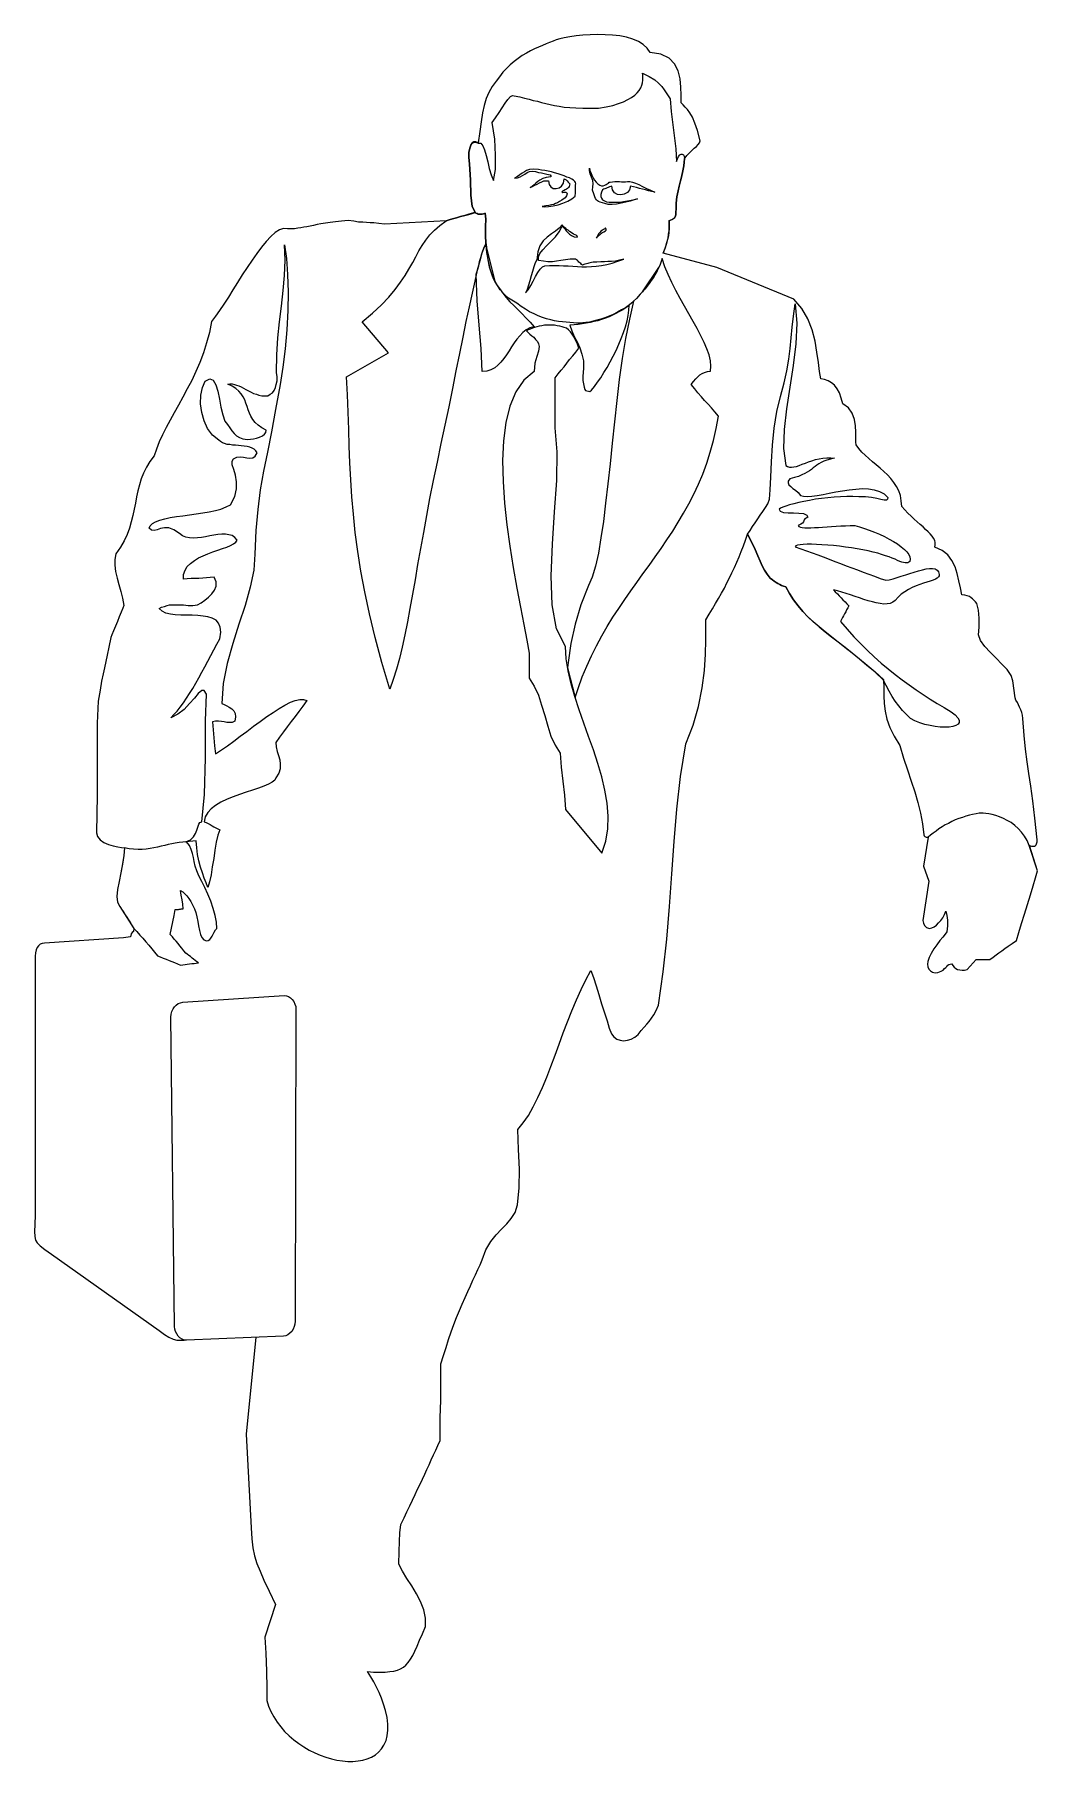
# Model space of a CAD drawing. Header units: millimetres. Extents: x -1625.4 to -1624.37, y 1841.54 to 1843.32.
import ezdxf

# ---------------------------------------------------------------- set-up
doc = ezdxf.new("R2010")
doc.units = ezdxf.units.MM
doc.header["$LTSCALE"] = 10
doc.layers.add('Humanos', color=2, linetype='Continuous')

msp = doc.modelspace()

# ---------------------------------------------------------------- linework, layer by layer
at = {"layer": 'Humanos'}
for p, q in [((-1624.8803, 1843.3061), (-1624.8844, 1843.3042)), ((-1624.8763, 1843.3078), (-1624.8803, 1843.3061)), ((-1624.8725, 1843.3094), (-1624.8763, 1843.3078)), ((-1624.8689, 1843.3109), (-1624.8725, 1843.3094)), ((-1624.8653, 1843.3123), (-1624.8689, 1843.3109)), ((-1624.8622, 1843.3135), (-1624.8653, 1843.3123)), ((-1624.8584, 1843.3147), (-1624.8622, 1843.3135)), ((-1624.8537, 1843.3156), (-1624.8584, 1843.3147)), ((-1624.8479, 1843.3166), (-1624.8537, 1843.3156)), ((-1624.8415, 1843.3175), (-1624.8479, 1843.3166)), ((-1624.8346, 1843.3183), (-1624.8415, 1843.3175)), ((-1624.8272, 1843.3187), (-1624.8346, 1843.3183)), ((-1624.8196, 1843.319), (-1624.8272, 1843.3187)), ((-1624.8117, 1843.3187), (-1624.8196, 1843.319)), ((-1624.8041, 1843.3183), (-1624.8117, 1843.3187)), ((-1624.7967, 1843.3175), (-1624.8041, 1843.3183)), ((-1624.7898, 1843.3161), (-1624.7967, 1843.3175)), ((-1624.7832, 1843.3142), (-1624.7898, 1843.3161)), ((-1624.7775, 1843.3118), (-1624.7832, 1843.3142)), ((-1624.7725, 1843.3087), (-1624.7775, 1843.3118)), ((-1624.7684, 1843.3049), (-1624.7725, 1843.3087)), ((-1624.7656, 1843.3004), (-1624.7684, 1843.3049)), ((-1624.9094, 1843.288), (-1624.9132, 1843.2842)), ((-1624.9053, 1843.2913), (-1624.9094, 1843.288)), ((-1624.901, 1843.2944), (-1624.9053, 1843.2913)), ((-1624.897, 1843.2973), (-1624.901, 1843.2944)), ((-1624.8927, 1843.2999), (-1624.897, 1843.2973)), ((-1624.8884, 1843.3021), (-1624.8927, 1843.2999)), ((-1624.8844, 1843.3042), (-1624.8884, 1843.3021)), ((-1624.7544, 1843.2987), (-1624.7656, 1843.3004)), ((-1624.746, 1843.2947), (-1624.7544, 1843.2987)), ((-1624.7403, 1843.289), (-1624.746, 1843.2947)), ((-1624.7367, 1843.2816), (-1624.7403, 1843.289)), ((-1624.9239, 1843.2709), (-1624.9279, 1843.2654)), ((-1624.9205, 1843.2756), (-1624.9239, 1843.2709)), ((-1624.917, 1843.2802), (-1624.9205, 1843.2756)), ((-1624.9132, 1843.2842), (-1624.917, 1843.2802)), ((-1624.7741, 1843.2668), (-1624.7734, 1843.2694)), ((-1624.7734, 1843.2794), (-1624.7663, 1843.2759)), ((-1624.7729, 1843.2771), (-1624.7734, 1843.2794)), ((-1624.7734, 1843.2694), (-1624.7729, 1843.2721)), ((-1624.7729, 1843.2744), (-1624.7729, 1843.2771)), ((-1624.7729, 1843.2721), (-1624.7729, 1843.2744)), ((-1624.7663, 1843.2759), (-1624.7608, 1843.2723)), ((-1624.7608, 1843.2723), (-1624.7567, 1843.269)), ((-1624.7567, 1843.269), (-1624.7534, 1843.2656)), ((-1624.7346, 1843.2735), (-1624.7367, 1843.2816)), ((-1624.7339, 1843.2649), (-1624.7346, 1843.2735)), ((-1624.9339, 1843.2532), (-1624.936, 1843.2461)), ((-1624.9313, 1843.2594), (-1624.9339, 1843.2532)), ((-1624.9279, 1843.2654), (-1624.9313, 1843.2594)), ((-1624.9144, 1843.2485), (-1624.9117, 1843.2523)), ((-1624.9117, 1843.2523), (-1624.9091, 1843.2552)), ((-1624.9091, 1843.2552), (-1624.907, 1843.2564)), ((-1624.907, 1843.2564), (-1624.9051, 1843.2559)), ((-1624.9051, 1843.2559), (-1624.8996, 1843.2549)), ((-1624.8996, 1843.2549), (-1624.8946, 1843.2537)), ((-1624.8946, 1843.2537), (-1624.8898, 1843.2525)), ((-1624.8898, 1843.2525), (-1624.8856, 1843.2513)), ((-1624.8856, 1843.2513), (-1624.8813, 1843.2504)), ((-1624.7927, 1843.2499), (-1624.7884, 1843.2521)), ((-1624.7884, 1843.2521), (-1624.7846, 1843.2542)), ((-1624.7846, 1843.2542), (-1624.7813, 1843.2566)), ((-1624.7813, 1843.2566), (-1624.7787, 1843.2592)), ((-1624.7787, 1843.2592), (-1624.7767, 1843.2616)), ((-1624.7767, 1843.2616), (-1624.7751, 1843.2642)), ((-1624.7751, 1843.2642), (-1624.7741, 1843.2668)), ((-1624.7534, 1843.2656), (-1624.751, 1843.2623)), ((-1624.751, 1843.2623), (-1624.7489, 1843.2592)), ((-1624.7489, 1843.2592), (-1624.747, 1843.2559)), ((-1624.747, 1843.2559), (-1624.7448, 1843.2528)), ((-1624.7448, 1843.2528), (-1624.7439, 1843.2397)), ((-1624.7336, 1843.2566), (-1624.7339, 1843.2649)), ((-1624.7336, 1843.2487), (-1624.7336, 1843.2566)), ((-1624.9377, 1843.2385), (-1624.9391, 1843.2294)), ((-1624.936, 1843.2461), (-1624.9377, 1843.2385)), ((-1624.9279, 1843.2287), (-1624.9244, 1843.2335)), ((-1624.9244, 1843.2335), (-1624.9208, 1843.2387)), ((-1624.9208, 1843.2387), (-1624.9175, 1843.2437)), ((-1624.9175, 1843.2437), (-1624.9144, 1843.2485)), ((-1624.8813, 1843.2504), (-1624.877, 1843.2492)), ((-1624.877, 1843.2492), (-1624.8727, 1843.248)), ((-1624.8727, 1843.248), (-1624.8684, 1843.2471)), ((-1624.8684, 1843.2471), (-1624.8639, 1843.2461)), ((-1624.8639, 1843.2461), (-1624.8589, 1843.2454)), ((-1624.8589, 1843.2454), (-1624.8537, 1843.2444)), ((-1624.8537, 1843.2444), (-1624.8479, 1843.244)), ((-1624.8479, 1843.244), (-1624.8417, 1843.2435)), ((-1624.8417, 1843.2435), (-1624.8346, 1843.2433)), ((-1624.8346, 1843.2433), (-1624.827, 1843.2433)), ((-1624.827, 1843.2433), (-1624.8184, 1843.2433)), ((-1624.8184, 1843.2433), (-1624.8108, 1843.2447)), ((-1624.8108, 1843.2447), (-1624.8039, 1843.2461)), ((-1624.8039, 1843.2461), (-1624.7979, 1843.248)), ((-1624.7979, 1843.248), (-1624.7927, 1843.2499)), ((-1624.7439, 1843.2397), (-1624.7415, 1843.2206)), ((-1624.7315, 1843.2466), (-1624.7336, 1843.2487)), ((-1624.7294, 1843.2442), (-1624.7315, 1843.2466)), ((-1624.727, 1843.2418), (-1624.7294, 1843.2442)), ((-1624.7246, 1843.2385), (-1624.727, 1843.2418)), ((-1624.722, 1843.234), (-1624.7246, 1843.2385)), ((-1624.7194, 1843.228), (-1624.722, 1843.234)), ((-1624.9405, 1843.2194), (-1624.9422, 1843.2078)), ((-1624.9391, 1843.2294), (-1624.9405, 1843.2194)), ((-1624.9253, 1843.2113), (-1624.9279, 1843.2287)), ((-1624.7415, 1843.2206), (-1624.7391, 1843.2016)), ((-1624.7167, 1843.2202), (-1624.7194, 1843.228)), ((-1624.7139, 1843.2097), (-1624.7167, 1843.2202)), ((-1624.951, 1843.2021), (-1624.9517, 1843.1978)), ((-1624.9517, 1843.1978), (-1624.951, 1843.2021)), ((-1624.9517, 1843.1978), (-1624.9517, 1843.1925)), ((-1624.9517, 1843.1925), (-1624.9517, 1843.1978)), ((-1624.9498, 1843.2054), (-1624.951, 1843.2021)), ((-1624.951, 1843.2021), (-1624.9498, 1843.2054)), ((-1624.9484, 1843.2075), (-1624.9498, 1843.2054)), ((-1624.9498, 1843.2054), (-1624.9484, 1843.2073)), ((-1624.9467, 1843.2087), (-1624.9484, 1843.2075)), ((-1624.9484, 1843.2073), (-1624.9467, 1843.2085)), ((-1624.9446, 1843.2087), (-1624.9467, 1843.2087)), ((-1624.9467, 1843.2085), (-1624.9446, 1843.2085)), ((-1624.9422, 1843.2078), (-1624.9446, 1843.2087)), ((-1624.9446, 1843.2085), (-1624.9422, 1843.2073)), ((-1624.9422, 1843.2073), (-1624.9396, 1843.2073)), ((-1624.9396, 1843.2073), (-1624.9375, 1843.2047)), ((-1624.9375, 1843.2047), (-1624.9358, 1843.2004)), ((-1624.9358, 1843.2004), (-1624.9341, 1843.1947)), ((-1624.9244, 1843.1949), (-1624.9253, 1843.2113)), ((-1624.7391, 1843.2016), (-1624.7382, 1843.1885)), ((-1624.7251, 1843.1973), (-1624.7225, 1843.1997)), ((-1624.7225, 1843.1997), (-1624.7201, 1843.2021)), ((-1624.7201, 1843.2021), (-1624.7179, 1843.204)), ((-1624.7179, 1843.204), (-1624.716, 1843.2059)), ((-1624.716, 1843.2059), (-1624.7146, 1843.2078)), ((-1624.7146, 1843.2078), (-1624.7139, 1843.2097)), ((-1624.9517, 1843.1925), (-1624.9513, 1843.1861)), ((-1624.9513, 1843.1861), (-1624.9517, 1843.1925)), ((-1624.9513, 1843.1861), (-1624.9503, 1843.1694)), ((-1624.9503, 1843.1694), (-1624.9513, 1843.1861)), ((-1624.9341, 1843.1947), (-1624.9325, 1843.1882)), ((-1624.9325, 1843.1882), (-1624.9308, 1843.1813)), ((-1624.9308, 1843.1813), (-1624.9289, 1843.1747)), ((-1624.9265, 1843.169), (-1624.9246, 1843.1804)), ((-1624.9246, 1843.1804), (-1624.9244, 1843.1949)), ((-1624.8894, 1843.1802), (-1624.8925, 1843.1794)), ((-1624.8853, 1843.1806), (-1624.8894, 1843.1802)), ((-1624.8801, 1843.1802), (-1624.8853, 1843.1806)), ((-1624.877, 1843.1797), (-1624.8801, 1843.1802)), ((-1624.8279, 1843.1818), (-1624.8275, 1843.1794)), ((-1624.8279, 1843.1792), (-1624.8279, 1843.1818)), ((-1624.7382, 1843.1885), (-1624.7372, 1843.1913)), ((-1624.7372, 1843.1913), (-1624.7363, 1843.1935)), ((-1624.7363, 1843.1935), (-1624.7348, 1843.1952)), ((-1624.7348, 1843.1952), (-1624.7336, 1843.1961)), ((-1624.7336, 1843.1961), (-1624.7325, 1843.1961)), ((-1624.7325, 1843.1961), (-1624.7313, 1843.1954)), ((-1624.7322, 1843.1773), (-1624.7308, 1843.1842)), ((-1624.7308, 1843.1842), (-1624.7322, 1843.1773)), ((-1624.7313, 1843.1954), (-1624.7306, 1843.194)), ((-1624.7301, 1843.1916), (-1624.7308, 1843.1842)), ((-1624.7308, 1843.1842), (-1624.7301, 1843.1913)), ((-1624.7306, 1843.194), (-1624.7301, 1843.1916)), ((-1624.7301, 1843.1913), (-1624.7277, 1843.1947)), ((-1624.7277, 1843.1947), (-1624.7251, 1843.1973)), ((-1624.9503, 1843.1694), (-1624.9498, 1843.154)), ((-1624.9498, 1843.154), (-1624.9503, 1843.1694)), ((-1624.9289, 1843.1747), (-1624.9265, 1843.169)), ((-1624.9017, 1843.173), (-1624.9048, 1843.1713)), ((-1624.9048, 1843.1713), (-1624.902, 1843.1716)), ((-1624.902, 1843.1716), (-1624.8991, 1843.1728)), ((-1624.8994, 1843.1747), (-1624.9017, 1843.173)), ((-1624.897, 1843.1766), (-1624.8994, 1843.1747)), ((-1624.8991, 1843.1728), (-1624.8967, 1843.1742)), ((-1624.8948, 1843.178), (-1624.897, 1843.1766)), ((-1624.8967, 1843.1742), (-1624.8944, 1843.1756)), ((-1624.8925, 1843.1794), (-1624.8948, 1843.178)), ((-1624.8944, 1843.1756), (-1624.892, 1843.1771)), ((-1624.892, 1843.1771), (-1624.8894, 1843.1782)), ((-1624.8894, 1843.1782), (-1624.8865, 1843.1787)), ((-1624.8865, 1843.163), (-1624.8887, 1843.1618)), ((-1624.8887, 1843.1618), (-1624.8863, 1843.1628)), ((-1624.8865, 1843.1787), (-1624.8834, 1843.1782)), ((-1624.8848, 1843.1644), (-1624.8865, 1843.163)), ((-1624.8863, 1843.1628), (-1624.8839, 1843.164)), ((-1624.8829, 1843.1661), (-1624.8848, 1843.1644)), ((-1624.8839, 1843.164), (-1624.8815, 1843.1652)), ((-1624.8834, 1843.1782), (-1624.8801, 1843.1773)), ((-1624.881, 1843.1678), (-1624.8829, 1843.1661)), ((-1624.8815, 1843.1652), (-1624.8791, 1843.1666)), ((-1624.8787, 1843.1694), (-1624.881, 1843.1678)), ((-1624.8801, 1843.1773), (-1624.877, 1843.1768)), ((-1624.8791, 1843.1666), (-1624.8768, 1843.1675)), ((-1624.8758, 1843.1709), (-1624.8787, 1843.1694)), ((-1624.8739, 1843.1792), (-1624.877, 1843.1797)), ((-1624.877, 1843.1768), (-1624.8744, 1843.1761)), ((-1624.8768, 1843.1675), (-1624.8746, 1843.1685)), ((-1624.8722, 1843.1721), (-1624.8758, 1843.1709)), ((-1624.8746, 1843.1685), (-1624.8722, 1843.1687)), ((-1624.8744, 1843.1761), (-1624.8717, 1843.1756)), ((-1624.8703, 1843.1785), (-1624.8739, 1843.1792)), ((-1624.8675, 1843.1728), (-1624.8722, 1843.1721)), ((-1624.8722, 1843.1687), (-1624.8698, 1843.1685)), ((-1624.8717, 1843.1756), (-1624.8698, 1843.1752)), ((-1624.867, 1843.1778), (-1624.8703, 1843.1785)), ((-1624.8698, 1843.1752), (-1624.8684, 1843.1747)), ((-1624.8698, 1843.1685), (-1624.8694, 1843.1647)), ((-1624.8694, 1843.1647), (-1624.8675, 1843.1623)), ((-1624.8684, 1843.1747), (-1624.8675, 1843.1737)), ((-1624.8675, 1843.1737), (-1624.8675, 1843.1728)), ((-1624.8675, 1843.1623), (-1624.8651, 1843.1609)), ((-1624.8637, 1843.1768), (-1624.867, 1843.1778)), ((-1624.8601, 1843.1759), (-1624.8637, 1843.1768)), ((-1624.857, 1843.1749), (-1624.8601, 1843.1759)), ((-1624.8591, 1843.1613), (-1624.8565, 1843.1632)), ((-1624.8539, 1843.1737), (-1624.857, 1843.1749)), ((-1624.8565, 1843.1632), (-1624.8546, 1843.1663)), ((-1624.8546, 1843.1663), (-1624.8537, 1843.1706)), ((-1624.851, 1843.1725), (-1624.8539, 1843.1737)), ((-1624.8537, 1843.1706), (-1624.8518, 1843.1697)), ((-1624.8518, 1843.1697), (-1624.8506, 1843.1685)), ((-1624.8484, 1843.1716), (-1624.851, 1843.1725)), ((-1624.8506, 1843.1685), (-1624.8496, 1843.1671)), ((-1624.8496, 1843.1671), (-1624.8479, 1843.1656)), ((-1624.8486, 1843.1628), (-1624.8494, 1843.1618)), ((-1624.8482, 1843.164), (-1624.8486, 1843.1628)), ((-1624.846, 1843.1704), (-1624.8484, 1843.1716)), ((-1624.8479, 1843.1656), (-1624.8482, 1843.164)), ((-1624.8444, 1843.1692), (-1624.846, 1843.1704)), ((-1624.8429, 1843.168), (-1624.8444, 1843.1692)), ((-1624.8422, 1843.1668), (-1624.8429, 1843.168)), ((-1624.8417, 1843.1656), (-1624.8422, 1843.1668)), ((-1624.8422, 1843.1647), (-1624.8417, 1843.1656)), ((-1624.8422, 1843.1623), (-1624.8422, 1843.1647)), ((-1624.8422, 1843.1594), (-1624.8422, 1843.1623)), ((-1624.8272, 1843.1759), (-1624.8279, 1843.1792)), ((-1624.8275, 1843.1794), (-1624.8265, 1843.1771)), ((-1624.8258, 1843.1725), (-1624.8272, 1843.1759)), ((-1624.8265, 1843.1771), (-1624.8253, 1843.1744)), ((-1624.8244, 1843.169), (-1624.8258, 1843.1725)), ((-1624.8253, 1843.1744), (-1624.8239, 1843.1718)), ((-1624.8246, 1843.159), (-1624.8244, 1843.1625)), ((-1624.8239, 1843.1656), (-1624.8244, 1843.169)), ((-1624.8244, 1843.1625), (-1624.8239, 1843.1656)), ((-1624.8239, 1843.1718), (-1624.8225, 1843.1694)), ((-1624.8225, 1843.1694), (-1624.8208, 1843.1673)), ((-1624.8208, 1843.1673), (-1624.8191, 1843.1654)), ((-1624.8191, 1843.1654), (-1624.8172, 1843.1642)), ((-1624.8172, 1843.1642), (-1624.8156, 1843.1635)), ((-1624.8156, 1843.1635), (-1624.8139, 1843.1635)), ((-1624.8139, 1843.1635), (-1624.8122, 1843.164)), ((-1624.8122, 1843.164), (-1624.8108, 1843.1647)), ((-1624.8108, 1843.1647), (-1624.8096, 1843.1656)), ((-1624.8096, 1843.1656), (-1624.8084, 1843.1663)), ((-1624.8072, 1843.1623), (-1624.8086, 1843.1618)), ((-1624.8084, 1843.1663), (-1624.8075, 1843.1671)), ((-1624.8075, 1843.1671), (-1624.8067, 1843.1673)), ((-1624.806, 1843.1628), (-1624.8072, 1843.1623)), ((-1624.8067, 1843.1673), (-1624.8041, 1843.1675)), ((-1624.8048, 1843.1632), (-1624.806, 1843.1628)), ((-1624.8041, 1843.1592), (-1624.8048, 1843.1632)), ((-1624.8041, 1843.1675), (-1624.8017, 1843.1678)), ((-1624.8017, 1843.1678), (-1624.7994, 1843.1678)), ((-1624.7994, 1843.1678), (-1624.797, 1843.1678)), ((-1624.797, 1843.1678), (-1624.7948, 1843.1675)), ((-1624.7948, 1843.1675), (-1624.7927, 1843.1675)), ((-1624.7927, 1843.1675), (-1624.7908, 1843.1675)), ((-1624.7908, 1843.1675), (-1624.7889, 1843.1678)), ((-1624.7889, 1843.1678), (-1624.7865, 1843.1678)), ((-1624.7858, 1843.1632), (-1624.7867, 1843.1594)), ((-1624.7865, 1843.1678), (-1624.7836, 1843.1671)), ((-1624.7827, 1843.1623), (-1624.7858, 1843.1632)), ((-1624.7836, 1843.1671), (-1624.7806, 1843.1661)), ((-1624.7796, 1843.1616), (-1624.7827, 1843.1623)), ((-1624.7806, 1843.1661), (-1624.777, 1843.1647)), ((-1624.777, 1843.1647), (-1624.7732, 1843.1628)), ((-1624.7732, 1843.1628), (-1624.7691, 1843.1609)), ((-1624.7353, 1843.1647), (-1624.7367, 1843.1583)), ((-1624.7367, 1843.1583), (-1624.7353, 1843.1644)), ((-1624.7353, 1843.1644), (-1624.7336, 1843.1709)), ((-1624.7336, 1843.1709), (-1624.7353, 1843.1647)), ((-1624.7336, 1843.1709), (-1624.7322, 1843.1773)), ((-1624.7322, 1843.1773), (-1624.7336, 1843.1709)), ((-1624.9498, 1843.154), (-1624.9486, 1843.1421)), ((-1624.9486, 1843.1421), (-1624.9498, 1843.154)), ((-1624.8651, 1843.1609), (-1624.862, 1843.1606)), ((-1624.8627, 1843.1454), (-1624.8646, 1843.1444)), ((-1624.8606, 1843.1461), (-1624.8627, 1843.1454)), ((-1624.862, 1843.1606), (-1624.8591, 1843.1613)), ((-1624.8586, 1843.1473), (-1624.8606, 1843.1461)), ((-1624.8601, 1843.144), (-1624.8551, 1843.1456)), ((-1624.8563, 1843.1487), (-1624.8586, 1843.1473)), ((-1624.8544, 1843.1585), (-1624.8563, 1843.1573)), ((-1624.8563, 1843.1573), (-1624.8553, 1843.1566)), ((-1624.8529, 1843.1511), (-1624.8563, 1843.1487)), ((-1624.8553, 1843.1566), (-1624.8539, 1843.1568)), ((-1624.8551, 1843.1456), (-1624.8501, 1843.1478)), ((-1624.8527, 1843.1594), (-1624.8544, 1843.1585)), ((-1624.8539, 1843.1568), (-1624.8522, 1843.1568)), ((-1624.8513, 1843.1533), (-1624.8529, 1843.1511)), ((-1624.8515, 1843.1602), (-1624.8527, 1843.1594)), ((-1624.8522, 1843.1568), (-1624.851, 1843.1563)), ((-1624.8503, 1843.1609), (-1624.8515, 1843.1602)), ((-1624.8508, 1843.1552), (-1624.8513, 1843.1533)), ((-1624.851, 1843.1563), (-1624.8508, 1843.1552)), ((-1624.8494, 1843.1618), (-1624.8503, 1843.1609)), ((-1624.8501, 1843.1478), (-1624.8458, 1843.1502)), ((-1624.8458, 1843.1502), (-1624.8425, 1843.153)), ((-1624.8425, 1843.153), (-1624.8422, 1843.1563)), ((-1624.8422, 1843.1563), (-1624.8422, 1843.1594)), ((-1624.8232, 1843.1552), (-1624.8246, 1843.159)), ((-1624.8222, 1843.1523), (-1624.8232, 1843.1552)), ((-1624.8215, 1843.1504), (-1624.8222, 1843.1523)), ((-1624.8206, 1843.149), (-1624.8215, 1843.1504)), ((-1624.8196, 1843.148), (-1624.8206, 1843.149)), ((-1624.8184, 1843.1473), (-1624.8196, 1843.148)), ((-1624.8167, 1843.1466), (-1624.8184, 1843.1473)), ((-1624.8146, 1843.1461), (-1624.8167, 1843.1466)), ((-1624.8156, 1843.1571), (-1624.816, 1843.1547)), ((-1624.816, 1843.1547), (-1624.816, 1843.1525)), ((-1624.816, 1843.1525), (-1624.8153, 1843.1509)), ((-1624.8146, 1843.1594), (-1624.8156, 1843.1571)), ((-1624.8153, 1843.1509), (-1624.8144, 1843.1492)), ((-1624.8134, 1843.1599), (-1624.8146, 1843.1594)), ((-1624.812, 1843.1452), (-1624.8146, 1843.1461)), ((-1624.8144, 1843.1492), (-1624.8125, 1843.148)), ((-1624.8122, 1843.1604), (-1624.8134, 1843.1599)), ((-1624.8125, 1843.148), (-1624.8103, 1843.1471)), ((-1624.811, 1843.1609), (-1624.8122, 1843.1604)), ((-1624.8086, 1843.1444), (-1624.812, 1843.1452)), ((-1624.8098, 1843.1613), (-1624.811, 1843.1609)), ((-1624.8103, 1843.1471), (-1624.8075, 1843.1466)), ((-1624.8086, 1843.1618), (-1624.8098, 1843.1613)), ((-1624.8075, 1843.1466), (-1624.8041, 1843.1466)), ((-1624.8001, 1843.1447), (-1624.8046, 1843.1444)), ((-1624.802, 1843.1563), (-1624.8041, 1843.1592)), ((-1624.8041, 1843.1466), (-1624.8006, 1843.1466)), ((-1624.7991, 1843.1547), (-1624.802, 1843.1563)), ((-1624.8006, 1843.1466), (-1624.7967, 1843.1468)), ((-1624.7953, 1843.1456), (-1624.8001, 1843.1447)), ((-1624.7956, 1843.1542), (-1624.7991, 1843.1547)), ((-1624.7967, 1843.1468), (-1624.7929, 1843.1473)), ((-1624.792, 1843.1549), (-1624.7956, 1843.1542)), ((-1624.7906, 1843.1466), (-1624.7953, 1843.1456)), ((-1624.7929, 1843.1473), (-1624.7889, 1843.148)), ((-1624.7889, 1843.1566), (-1624.792, 1843.1549)), ((-1624.786, 1843.1478), (-1624.7906, 1843.1466)), ((-1624.7867, 1843.1594), (-1624.7889, 1843.1566)), ((-1624.7889, 1843.148), (-1624.7851, 1843.1487)), ((-1624.782, 1843.149), (-1624.786, 1843.1478)), ((-1624.7851, 1843.1487), (-1624.7817, 1843.1494)), ((-1624.7784, 1843.1502), (-1624.782, 1843.149)), ((-1624.7817, 1843.1494), (-1624.7784, 1843.1502)), ((-1624.7765, 1843.1606), (-1624.7796, 1843.1616)), ((-1624.7732, 1843.1599), (-1624.7765, 1843.1606)), ((-1624.7701, 1843.1592), (-1624.7732, 1843.1599)), ((-1624.767, 1843.1585), (-1624.7701, 1843.1592)), ((-1624.7691, 1843.1609), (-1624.7651, 1843.159)), ((-1624.7639, 1843.1578), (-1624.767, 1843.1585)), ((-1624.7651, 1843.159), (-1624.7608, 1843.1571)), ((-1624.7608, 1843.1571), (-1624.7639, 1843.1578)), ((-1624.7387, 1843.1456), (-1624.7379, 1843.1521)), ((-1624.7379, 1843.1521), (-1624.7387, 1843.1456)), ((-1624.7387, 1843.139), (-1624.7387, 1843.1456)), ((-1624.7387, 1843.1456), (-1624.7387, 1843.139)), ((-1624.7379, 1843.1521), (-1624.7367, 1843.1583)), ((-1624.7367, 1843.1583), (-1624.7379, 1843.1521)), ((-1625.0829, 1843.1273), (-1625.0891, 1843.1266)), ((-1625.076, 1843.1278), (-1625.0829, 1843.1273)), ((-1625.0701, 1843.1271), (-1625.076, 1843.1278)), ((-1625.0653, 1843.1263), (-1625.0701, 1843.1271)), ((-1624.9751, 1843.1275), (-1625.0386, 1843.1242)), ((-1624.9817, 1843.1228), (-1624.9751, 1843.1275)), ((-1624.9751, 1843.1275), (-1624.9722, 1843.1285)), ((-1624.9722, 1843.1285), (-1624.9751, 1843.1275)), ((-1624.9722, 1843.1285), (-1624.9686, 1843.1294)), ((-1624.9686, 1843.1294), (-1624.9722, 1843.1285)), ((-1624.9686, 1843.1294), (-1624.9646, 1843.1306)), ((-1624.9646, 1843.1306), (-1624.9686, 1843.1294)), ((-1624.9646, 1843.1306), (-1624.9603, 1843.1318)), ((-1624.9603, 1843.1318), (-1624.9646, 1843.1306)), ((-1624.9603, 1843.1318), (-1624.956, 1843.133)), ((-1624.956, 1843.133), (-1624.9603, 1843.1318)), ((-1624.952, 1843.1342), (-1624.956, 1843.133)), ((-1624.956, 1843.133), (-1624.952, 1843.134)), ((-1624.9482, 1843.1354), (-1624.952, 1843.1342)), ((-1624.952, 1843.134), (-1624.9484, 1843.1352)), ((-1624.9486, 1843.1421), (-1624.9453, 1843.1363)), ((-1624.9455, 1843.1361), (-1624.9486, 1843.1421)), ((-1624.9484, 1843.1352), (-1624.9455, 1843.1361)), ((-1624.9453, 1843.1363), (-1624.9482, 1843.1354)), ((-1624.9455, 1843.1361), (-1624.9446, 1843.1354)), ((-1624.9446, 1843.1354), (-1624.9455, 1843.1361)), ((-1624.9446, 1843.1354), (-1624.9434, 1843.1349)), ((-1624.9434, 1843.1349), (-1624.9446, 1843.1354)), ((-1624.9434, 1843.1349), (-1624.9422, 1843.1344)), ((-1624.9422, 1843.1344), (-1624.9434, 1843.1349)), ((-1624.9422, 1843.1344), (-1624.941, 1843.1342)), ((-1624.941, 1843.1342), (-1624.9422, 1843.1344)), ((-1624.941, 1843.1342), (-1624.9396, 1843.1342)), ((-1624.9396, 1843.1342), (-1624.941, 1843.1342)), ((-1624.9396, 1843.1342), (-1624.9382, 1843.1344)), ((-1624.9382, 1843.1344), (-1624.9396, 1843.1342)), ((-1624.9382, 1843.1344), (-1624.9367, 1843.1347)), ((-1624.9367, 1843.1347), (-1624.9382, 1843.1344)), ((-1624.9367, 1843.1347), (-1624.9351, 1843.1354)), ((-1624.9351, 1843.1354), (-1624.9367, 1843.1347)), ((-1624.9351, 1843.1354), (-1624.9344, 1843.1292)), ((-1624.9344, 1843.1292), (-1624.9351, 1843.1354)), ((-1624.9344, 1843.1292), (-1624.9346, 1843.1218)), ((-1624.9346, 1843.1218), (-1624.9344, 1843.1292)), ((-1624.8727, 1843.1428), (-1624.8765, 1843.1423)), ((-1624.8765, 1843.1423), (-1624.8739, 1843.1418)), ((-1624.8739, 1843.1418), (-1624.8701, 1843.1421)), ((-1624.8696, 1843.1433), (-1624.8727, 1843.1428)), ((-1624.8701, 1843.1421), (-1624.8653, 1843.1428)), ((-1624.867, 1843.144), (-1624.8696, 1843.1433)), ((-1624.8646, 1843.1444), (-1624.867, 1843.144)), ((-1624.8653, 1843.1428), (-1624.8601, 1843.144)), ((-1624.8046, 1843.1444), (-1624.8086, 1843.1444)), ((-1624.746, 1843.1242), (-1624.7458, 1843.1278)), ((-1624.7458, 1843.1275), (-1624.746, 1843.1197)), ((-1624.7458, 1843.1278), (-1624.7432, 1843.129)), ((-1624.7432, 1843.1287), (-1624.7458, 1843.1275)), ((-1624.7432, 1843.129), (-1624.7413, 1843.1299)), ((-1624.7413, 1843.1297), (-1624.7432, 1843.1287)), ((-1624.7413, 1843.1299), (-1624.7401, 1843.1311)), ((-1624.7401, 1843.1311), (-1624.7413, 1843.1297)), ((-1624.7401, 1843.1311), (-1624.7394, 1843.1325)), ((-1624.7394, 1843.1323), (-1624.7401, 1843.1311)), ((-1624.7394, 1843.1325), (-1624.7391, 1843.134)), ((-1624.7391, 1843.1337), (-1624.7394, 1843.1323)), ((-1624.7391, 1843.134), (-1624.7389, 1843.1354)), ((-1624.7389, 1843.1354), (-1624.7391, 1843.1337)), ((-1624.7389, 1843.1371), (-1624.7387, 1843.139)), ((-1624.7387, 1843.139), (-1624.7389, 1843.1371)), ((-1624.7389, 1843.1354), (-1624.7389, 1843.1371)), ((-1624.7389, 1843.1371), (-1624.7389, 1843.1354)), ((-1625.1556, 1843.1113), (-1625.1603, 1843.1063)), ((-1625.151, 1843.1154), (-1625.1556, 1843.1113)), ((-1625.1467, 1843.1183), (-1625.151, 1843.1154)), ((-1625.1425, 1843.1197), (-1625.1467, 1843.1183)), ((-1625.1384, 1843.1194), (-1625.1425, 1843.1197)), ((-1625.1346, 1843.1194), (-1625.1384, 1843.1194)), ((-1625.131, 1843.1194), (-1625.1346, 1843.1194)), ((-1625.1277, 1843.1199), (-1625.131, 1843.1194)), ((-1625.1246, 1843.1202), (-1625.1277, 1843.1199)), ((-1625.1215, 1843.1209), (-1625.1246, 1843.1202)), ((-1625.1184, 1843.1213), (-1625.1215, 1843.1209)), ((-1625.1151, 1843.1221), (-1625.1184, 1843.1213)), ((-1625.1115, 1843.1228), (-1625.1151, 1843.1221)), ((-1625.1079, 1843.1237), (-1625.1115, 1843.1228)), ((-1625.1039, 1843.1244), (-1625.1079, 1843.1237)), ((-1625.0994, 1843.1252), (-1625.1039, 1843.1244)), ((-1625.0946, 1843.1259), (-1625.0994, 1843.1252)), ((-1625.0891, 1843.1266), (-1625.0946, 1843.1259)), ((-1625.061, 1843.1261), (-1625.0653, 1843.1263)), ((-1625.0572, 1843.1259), (-1625.061, 1843.1261)), ((-1625.0534, 1843.1256), (-1625.0572, 1843.1259)), ((-1625.0494, 1843.1254), (-1625.0534, 1843.1256)), ((-1625.0444, 1843.1249), (-1625.0494, 1843.1254)), ((-1625.0386, 1843.1242), (-1625.0444, 1843.1249)), ((-1624.996, 1843.1078), (-1624.992, 1843.113)), ((-1624.992, 1843.113), (-1624.9872, 1843.118)), ((-1624.9872, 1843.118), (-1624.9817, 1843.1228)), ((-1624.9346, 1843.1218), (-1624.9348, 1843.1132)), ((-1624.9348, 1843.1132), (-1624.9346, 1843.1218)), ((-1624.9348, 1843.1132), (-1624.9344, 1843.104)), ((-1624.9344, 1843.104), (-1624.9348, 1843.1132)), ((-1624.8713, 1843.1106), (-1624.8753, 1843.1068)), ((-1624.867, 1843.114), (-1624.8713, 1843.1106)), ((-1624.8675, 1843.1061), (-1624.8629, 1843.1109)), ((-1624.8627, 1843.1168), (-1624.867, 1843.114)), ((-1624.8629, 1843.1109), (-1624.8589, 1843.1161)), ((-1624.8591, 1843.1199), (-1624.8627, 1843.1168)), ((-1624.856, 1843.1235), (-1624.8591, 1843.1199)), ((-1624.8589, 1843.1161), (-1624.8558, 1843.1221)), ((-1624.8553, 1843.1225), (-1624.856, 1843.1235)), ((-1624.8558, 1843.1221), (-1624.8544, 1843.1206)), ((-1624.8544, 1843.1216), (-1624.8553, 1843.1225)), ((-1624.8534, 1843.1206), (-1624.8544, 1843.1216)), ((-1624.8544, 1843.1206), (-1624.8529, 1843.119)), ((-1624.8522, 1843.1197), (-1624.8534, 1843.1206)), ((-1624.8529, 1843.119), (-1624.8518, 1843.1171)), ((-1624.851, 1843.1187), (-1624.8522, 1843.1197)), ((-1624.8518, 1843.1171), (-1624.8501, 1843.1154)), ((-1624.8498, 1843.1178), (-1624.851, 1843.1187)), ((-1624.8501, 1843.1154), (-1624.8484, 1843.1137)), ((-1624.8482, 1843.1166), (-1624.8498, 1843.1178)), ((-1624.8484, 1843.1137), (-1624.8463, 1843.1123)), ((-1624.8465, 1843.1154), (-1624.8482, 1843.1166)), ((-1624.8444, 1843.1137), (-1624.8465, 1843.1154)), ((-1624.8463, 1843.1123), (-1624.8434, 1843.1111)), ((-1624.8425, 1843.113), (-1624.8444, 1843.1137)), ((-1624.8434, 1843.1111), (-1624.8401, 1843.1106)), ((-1624.8408, 1843.1123), (-1624.8425, 1843.113)), ((-1624.8401, 1843.1106), (-1624.8408, 1843.1123)), ((-1624.8206, 1843.1097), (-1624.8189, 1843.1121)), ((-1624.8196, 1843.1121), (-1624.8206, 1843.1097)), ((-1624.8187, 1843.114), (-1624.8196, 1843.1121)), ((-1624.8189, 1843.1121), (-1624.817, 1843.1137)), ((-1624.8172, 1843.1156), (-1624.8187, 1843.114)), ((-1624.816, 1843.1168), (-1624.8172, 1843.1156)), ((-1624.817, 1843.1137), (-1624.8151, 1843.1152)), ((-1624.8146, 1843.1178), (-1624.816, 1843.1168)), ((-1624.8151, 1843.1152), (-1624.8132, 1843.1163)), ((-1624.8134, 1843.1187), (-1624.8146, 1843.1178)), ((-1624.8122, 1843.1194), (-1624.8134, 1843.1187)), ((-1624.8132, 1843.1163), (-1624.8115, 1843.1171)), ((-1624.8115, 1843.1202), (-1624.8122, 1843.1194)), ((-1624.8106, 1843.119), (-1624.8115, 1843.1202)), ((-1624.8115, 1843.1171), (-1624.8106, 1843.118)), ((-1624.8106, 1843.118), (-1624.8106, 1843.119)), ((-1624.7467, 1843.1121), (-1624.7489, 1843.1033)), ((-1624.7482, 1843.1052), (-1624.747, 1843.1097)), ((-1624.747, 1843.1097), (-1624.7465, 1843.1137)), ((-1624.746, 1843.1197), (-1624.7467, 1843.1121)), ((-1624.7465, 1843.1137), (-1624.746, 1843.1173)), ((-1624.746, 1843.1209), (-1624.746, 1843.1242)), ((-1624.746, 1843.1173), (-1624.746, 1843.1209)), ((-1625.1698, 1843.094), (-1625.1748, 1843.0871)), ((-1625.1651, 1843.1006), (-1625.1698, 1843.094)), ((-1625.1603, 1843.1063), (-1625.1651, 1843.1006)), ((-1625.1415, 1843.1028), (-1625.1394, 1843.0887)), ((-1625.1408, 1843.0871), (-1625.1415, 1843.1028)), ((-1625.0063, 1843.0906), (-1625.0032, 1843.0966)), ((-1625.0032, 1843.0966), (-1624.9998, 1843.1023)), ((-1624.9998, 1843.1023), (-1624.996, 1843.1078)), ((-1624.9384, 1843.0942), (-1624.9405, 1843.0863)), ((-1624.9396, 1843.0897), (-1624.9384, 1843.0937)), ((-1624.9363, 1843.1002), (-1624.9384, 1843.0942)), ((-1624.9384, 1843.0937), (-1624.9372, 1843.0975)), ((-1624.9372, 1843.0975), (-1624.9358, 1843.1009)), ((-1624.9344, 1843.104), (-1624.9363, 1843.1002)), ((-1624.9358, 1843.1009), (-1624.9339, 1843.1037)), ((-1624.9336, 1843.0994), (-1624.9344, 1843.104)), ((-1624.9344, 1843.104), (-1624.9336, 1843.0985)), ((-1624.9344, 1843.103), (-1624.9344, 1843.104)), ((-1624.9339, 1843.1037), (-1624.9334, 1843.0952)), ((-1624.9336, 1843.0985), (-1624.9336, 1843.0994)), ((-1624.9336, 1843.0994), (-1624.9253, 1843.0656)), ((-1624.9336, 1843.0985), (-1624.9336, 1843.0994)), ((-1624.9332, 1843.0949), (-1624.9336, 1843.0985)), ((-1624.9334, 1843.0952), (-1624.9325, 1843.0873)), ((-1624.9317, 1843.0861), (-1624.9332, 1843.0949)), ((-1624.881, 1843.0956), (-1624.882, 1843.0873)), ((-1624.8787, 1843.1018), (-1624.881, 1843.0956)), ((-1624.8803, 1843.0904), (-1624.8789, 1843.094)), ((-1624.8789, 1843.094), (-1624.8758, 1843.0978)), ((-1624.8753, 1843.1068), (-1624.8787, 1843.1018)), ((-1624.8758, 1843.0978), (-1624.872, 1843.1018)), ((-1624.872, 1843.1018), (-1624.8675, 1843.1061)), ((-1624.7522, 1843.0944), (-1624.7498, 1843.1002)), ((-1624.697, 1843.0797), (-1624.7522, 1843.0944)), ((-1624.7489, 1843.1033), (-1624.7519, 1843.0944)), ((-1624.7498, 1843.1002), (-1624.7482, 1843.1052)), ((-1625.1798, 1843.0797), (-1625.1848, 1843.0721)), ((-1625.1748, 1843.0871), (-1625.1798, 1843.0797)), ((-1625.1413, 1843.0713), (-1625.1408, 1843.0871)), ((-1625.1394, 1843.0887), (-1625.1382, 1843.0723)), ((-1625.0175, 1843.0713), (-1625.0134, 1843.078)), ((-1625.0134, 1843.078), (-1625.0096, 1843.0847)), ((-1625.0096, 1843.0847), (-1625.0063, 1843.0906)), ((-1624.9432, 1843.0768), (-1624.9458, 1843.0656)), ((-1624.9444, 1843.0728), (-1624.9429, 1843.0768)), ((-1624.9405, 1843.0863), (-1624.9432, 1843.0768)), ((-1624.9429, 1843.0768), (-1624.9417, 1843.0811)), ((-1624.9417, 1843.0811), (-1624.9408, 1843.0856)), ((-1624.9408, 1843.0856), (-1624.9396, 1843.0897)), ((-1624.9325, 1843.0873), (-1624.9308, 1843.0804)), ((-1624.9296, 1843.0773), (-1624.9317, 1843.0861)), ((-1624.9308, 1843.0804), (-1624.9289, 1843.074)), ((-1624.9272, 1843.0697), (-1624.9296, 1843.0773)), ((-1624.9289, 1843.074), (-1624.9265, 1843.068)), ((-1624.8865, 1843.0756), (-1624.8877, 1843.0709)), ((-1624.8851, 1843.0802), (-1624.8865, 1843.0756)), ((-1624.8836, 1843.0842), (-1624.8851, 1843.0802)), ((-1624.882, 1843.0873), (-1624.8836, 1843.0842)), ((-1624.8832, 1843.0702), (-1624.8808, 1843.0744)), ((-1624.8808, 1843.0744), (-1624.8784, 1843.078)), ((-1624.8801, 1843.0868), (-1624.8803, 1843.0904)), ((-1624.8751, 1843.0859), (-1624.8801, 1843.0868)), ((-1624.8784, 1843.078), (-1624.8763, 1843.0804)), ((-1624.8763, 1843.0804), (-1624.8739, 1843.0813)), ((-1624.8706, 1843.0854), (-1624.8751, 1843.0859)), ((-1624.8739, 1843.0813), (-1624.8689, 1843.0816)), ((-1624.866, 1843.0854), (-1624.8706, 1843.0854)), ((-1624.8689, 1843.0816), (-1624.8639, 1843.0816)), ((-1624.8617, 1843.0859), (-1624.866, 1843.0854)), ((-1624.8639, 1843.0816), (-1624.8591, 1843.0816)), ((-1624.8572, 1843.0866), (-1624.8617, 1843.0859)), ((-1624.8591, 1843.0816), (-1624.8544, 1843.0813)), ((-1624.8525, 1843.0873), (-1624.8572, 1843.0866)), ((-1624.8544, 1843.0813), (-1624.8496, 1843.0811)), ((-1624.8477, 1843.088), (-1624.8525, 1843.0873)), ((-1624.8496, 1843.0811), (-1624.8448, 1843.0809)), ((-1624.8422, 1843.0882), (-1624.8477, 1843.088)), ((-1624.8448, 1843.0809), (-1624.8403, 1843.0806)), ((-1624.8413, 1843.0875), (-1624.8422, 1843.0882)), ((-1624.8403, 1843.0866), (-1624.8413, 1843.0875)), ((-1624.8396, 1843.0859), (-1624.8403, 1843.0866)), ((-1624.8403, 1843.0806), (-1624.8356, 1843.0804)), ((-1624.8387, 1843.0852), (-1624.8396, 1843.0859)), ((-1624.8377, 1843.0844), (-1624.8387, 1843.0852)), ((-1624.8367, 1843.0837), (-1624.8377, 1843.0844)), ((-1624.836, 1843.0828), (-1624.8367, 1843.0837)), ((-1624.8351, 1843.0821), (-1624.836, 1843.0828)), ((-1624.8356, 1843.0804), (-1624.8308, 1843.0804)), ((-1624.8336, 1843.0825), (-1624.8351, 1843.0821)), ((-1624.8325, 1843.083), (-1624.8336, 1843.0825)), ((-1624.831, 1843.0833), (-1624.8325, 1843.083)), ((-1624.8296, 1843.0837), (-1624.831, 1843.0833)), ((-1624.8308, 1843.0804), (-1624.8258, 1843.0806)), ((-1624.8284, 1843.084), (-1624.8296, 1843.0837)), ((-1624.827, 1843.0844), (-1624.8284, 1843.084)), ((-1624.8256, 1843.0847), (-1624.827, 1843.0844)), ((-1624.8258, 1843.0806), (-1624.8208, 1843.0809)), ((-1624.8241, 1843.0849), (-1624.8256, 1843.0847)), ((-1624.8201, 1843.0852), (-1624.8241, 1843.0849)), ((-1624.8208, 1843.0809), (-1624.8156, 1843.0816)), ((-1624.8163, 1843.0854), (-1624.8201, 1843.0852)), ((-1624.8125, 1843.0854), (-1624.8163, 1843.0854)), ((-1624.8156, 1843.0816), (-1624.8101, 1843.0828)), ((-1624.8089, 1843.0856), (-1624.8125, 1843.0854)), ((-1624.8101, 1843.0828), (-1624.8046, 1843.084)), ((-1624.8051, 1843.0856), (-1624.8089, 1843.0856)), ((-1624.801, 1843.0861), (-1624.8051, 1843.0856)), ((-1624.8046, 1843.084), (-1624.7986, 1843.0859)), ((-1624.797, 1843.0871), (-1624.801, 1843.0861)), ((-1624.7986, 1843.0859), (-1624.7925, 1843.0882)), ((-1624.7925, 1843.0882), (-1624.797, 1843.0871)), ((-1624.7734, 1843.0544), (-1624.7565, 1843.0797)), ((-1624.7582, 1843.0761), (-1624.762, 1843.0697)), ((-1624.7591, 1843.074), (-1624.762, 1843.0694)), ((-1624.7567, 1843.079), (-1624.7591, 1843.074)), ((-1624.7551, 1843.0825), (-1624.7582, 1843.0761)), ((-1624.7565, 1843.0797), (-1624.7567, 1843.079)), ((-1624.7532, 1843.0887), (-1624.7551, 1843.0825)), ((-1624.7503, 1843.0804), (-1624.7532, 1843.0887)), ((-1624.747, 1843.0723), (-1624.7503, 1843.0804)), ((-1624.6177, 1843.0471), (-1624.697, 1843.0797)), ((-1625.1944, 1843.0566), (-1625.1991, 1843.049)), ((-1625.1896, 1843.0642), (-1625.1944, 1843.0566)), ((-1625.1848, 1843.0721), (-1625.1896, 1843.0642)), ((-1625.1444, 1843.0399), (-1625.1427, 1843.0559)), ((-1625.1427, 1843.0559), (-1625.1413, 1843.0713)), ((-1625.1382, 1843.0723), (-1625.1377, 1843.0542)), ((-1625.0341, 1843.0492), (-1625.0277, 1843.0571)), ((-1625.0277, 1843.0571), (-1625.0222, 1843.0644)), ((-1625.0222, 1843.0644), (-1625.0175, 1843.0713)), ((-1624.9458, 1843.0656), (-1624.9486, 1843.053)), ((-1624.9434, 1843.0454), (-1624.9444, 1843.0728)), ((-1624.927, 1843.069), (-1624.9272, 1843.0697)), ((-1624.9265, 1843.068), (-1624.927, 1843.069)), ((-1624.9265, 1843.068), (-1624.9236, 1843.0625)), ((-1624.9253, 1843.0656), (-1624.9265, 1843.068)), ((-1624.9208, 1843.0582), (-1624.9253, 1843.0656)), ((-1624.9253, 1843.0656), (-1624.9229, 1843.0611)), ((-1624.9236, 1843.0625), (-1624.9205, 1843.0578)), ((-1624.9229, 1843.0611), (-1624.9208, 1843.0582)), ((-1624.9196, 1843.0566), (-1624.9208, 1843.0582)), ((-1624.9208, 1843.0582), (-1624.9196, 1843.0566)), ((-1624.9205, 1843.0578), (-1624.917, 1843.053)), ((-1624.892, 1843.0571), (-1624.8937, 1843.0535)), ((-1624.8937, 1843.0535), (-1624.8908, 1843.0566)), ((-1624.8906, 1843.0613), (-1624.892, 1843.0571)), ((-1624.8908, 1843.0566), (-1624.8882, 1843.0609)), ((-1624.8891, 1843.0659), (-1624.8906, 1843.0613)), ((-1624.8877, 1843.0709), (-1624.8891, 1843.0659)), ((-1624.8882, 1843.0609), (-1624.8858, 1843.0654)), ((-1624.8858, 1843.0654), (-1624.8832, 1843.0702)), ((-1624.771, 1843.0573), (-1624.7756, 1843.0521)), ((-1624.772, 1843.0566), (-1624.7734, 1843.0544)), ((-1624.7684, 1843.0613), (-1624.772, 1843.0566)), ((-1624.7665, 1843.0632), (-1624.771, 1843.0573)), ((-1624.7651, 1843.0654), (-1624.7684, 1843.0613)), ((-1624.762, 1843.0697), (-1624.7665, 1843.0632)), ((-1624.7641, 1843.0666), (-1624.7651, 1843.0654)), ((-1624.762, 1843.0694), (-1624.7641, 1843.0666)), ((-1624.7432, 1843.064), (-1624.747, 1843.0723)), ((-1624.7389, 1843.0559), (-1624.7432, 1843.064)), ((-1624.7346, 1843.0478), (-1624.7389, 1843.0559)), ((-1625.2037, 1843.0418), (-1625.2082, 1843.0354)), ((-1625.1991, 1843.049), (-1625.2037, 1843.0418)), ((-1625.1465, 1843.0237), (-1625.1444, 1843.0399)), ((-1625.1377, 1843.0542), (-1625.1379, 1843.0352)), ((-1625.0508, 1843.0325), (-1625.0417, 1843.0411)), ((-1625.0417, 1843.0411), (-1625.0341, 1843.0492)), ((-1624.9515, 1843.0392), (-1624.9548, 1843.024)), ((-1624.9486, 1843.053), (-1624.9515, 1843.0392)), ((-1624.9413, 1843.0202), (-1624.9434, 1843.0454)), ((-1624.911, 1843.048), (-1624.9177, 1843.054)), ((-1624.917, 1843.053), (-1624.9134, 1843.0487)), ((-1624.9134, 1843.0487), (-1624.9096, 1843.0444)), ((-1624.9025, 1843.0428), (-1624.911, 1843.048)), ((-1624.9096, 1843.0444), (-1624.9055, 1843.0404)), ((-1624.9055, 1843.0404), (-1624.9015, 1843.0363)), ((-1624.8982, 1843.0394), (-1624.9025, 1843.0428)), ((-1624.8937, 1843.0366), (-1624.8982, 1843.0394)), ((-1624.7908, 1843.0382), (-1624.7948, 1843.0359)), ((-1624.7903, 1843.0382), (-1624.7934, 1843.0361)), ((-1624.7867, 1843.0411), (-1624.7908, 1843.0382)), ((-1624.787, 1843.0406), (-1624.7903, 1843.0382)), ((-1624.7872, 1843.0356), (-1624.787, 1843.0406)), ((-1624.7825, 1843.0449), (-1624.7867, 1843.0263)), ((-1624.7829, 1843.0442), (-1624.7867, 1843.0411)), ((-1624.7825, 1843.0449), (-1624.7829, 1843.0442)), ((-1624.7794, 1843.0478), (-1624.7825, 1843.0449)), ((-1624.7756, 1843.0521), (-1624.7794, 1843.0478)), ((-1624.7301, 1843.0397), (-1624.7346, 1843.0478)), ((-1624.7256, 1843.0318), (-1624.7301, 1843.0397)), ((-1624.6182, 1843.0297), (-1624.6165, 1843.0421)), ((-1624.6094, 1843.0375), (-1624.6177, 1843.0471)), ((-1624.6165, 1843.0421), (-1624.6148, 1843.0223)), ((-1625.2163, 1843.0242), (-1625.2186, 1843.0128)), ((-1625.2122, 1843.0294), (-1625.2163, 1843.0242)), ((-1625.2082, 1843.0354), (-1625.2122, 1843.0294)), ((-1625.1482, 1843.0073), (-1625.1465, 1843.0237)), ((-1625.1379, 1843.0352), (-1625.1391, 1843.0156)), ((-1625.0615, 1843.0237), (-1625.0508, 1843.0325)), ((-1625.0346, 1842.9918), (-1625.0615, 1843.0237)), ((-1624.9548, 1843.024), (-1624.9579, 1843.008)), ((-1624.9015, 1843.0363), (-1624.8972, 1843.0321)), ((-1624.8972, 1843.0321), (-1624.8932, 1843.0278)), ((-1624.8894, 1843.034), (-1624.8937, 1843.0366)), ((-1624.8932, 1843.0278), (-1624.8889, 1843.0235)), ((-1624.8848, 1843.0318), (-1624.8894, 1843.034)), ((-1624.8889, 1843.0235), (-1624.8848, 1843.0187)), ((-1624.8806, 1843.0299), (-1624.8848, 1843.0318)), ((-1624.8763, 1843.0283), (-1624.8806, 1843.0299)), ((-1624.872, 1843.0268), (-1624.8763, 1843.0283)), ((-1624.8677, 1843.0259), (-1624.872, 1843.0268)), ((-1624.8689, 1843.0204), (-1624.8715, 1843.0202)), ((-1624.8663, 1843.0204), (-1624.8689, 1843.0204)), ((-1624.8637, 1843.0249), (-1624.8677, 1843.0259)), ((-1624.8637, 1843.0202), (-1624.8663, 1843.0204)), ((-1624.8596, 1843.0242), (-1624.8637, 1843.0249)), ((-1624.8556, 1843.0237), (-1624.8596, 1843.0242)), ((-1624.8518, 1843.0232), (-1624.8556, 1843.0237)), ((-1624.8479, 1843.023), (-1624.8518, 1843.0232)), ((-1624.8444, 1843.0228), (-1624.8479, 1843.023)), ((-1624.8437, 1843.0206), (-1624.8479, 1843.0204)), ((-1624.8479, 1843.0204), (-1624.846, 1843.0144)), ((-1624.841, 1843.0225), (-1624.8444, 1843.0228)), ((-1624.8396, 1843.0211), (-1624.8437, 1843.0206)), ((-1624.8377, 1843.0225), (-1624.841, 1843.0225)), ((-1624.8353, 1843.0216), (-1624.8396, 1843.0211)), ((-1624.8348, 1843.0228), (-1624.8377, 1843.0225)), ((-1624.8313, 1843.0223), (-1624.8353, 1843.0216)), ((-1624.8315, 1843.023), (-1624.8348, 1843.0228)), ((-1624.8279, 1843.0235), (-1624.8315, 1843.023)), ((-1624.8272, 1843.023), (-1624.8313, 1843.0223)), ((-1624.8241, 1843.0244), (-1624.8279, 1843.0235)), ((-1624.8232, 1843.024), (-1624.8272, 1843.023)), ((-1624.8203, 1843.0254), (-1624.8241, 1843.0244)), ((-1624.8191, 1843.0249), (-1624.8232, 1843.024)), ((-1624.8163, 1843.0266), (-1624.8203, 1843.0254)), ((-1624.8153, 1843.0261), (-1624.8191, 1843.0249)), ((-1624.812, 1843.0278), (-1624.8163, 1843.0266)), ((-1624.8115, 1843.0275), (-1624.8153, 1843.0261)), ((-1624.8077, 1843.0294), (-1624.812, 1843.0278)), ((-1624.8077, 1843.029), (-1624.8115, 1843.0275)), ((-1624.8034, 1843.0313), (-1624.8077, 1843.0294)), ((-1624.8041, 1843.0304), (-1624.8077, 1843.029)), ((-1624.8006, 1843.0323), (-1624.8041, 1843.0304)), ((-1624.7991, 1843.0335), (-1624.8034, 1843.0313)), ((-1624.797, 1843.0342), (-1624.8006, 1843.0323)), ((-1624.7948, 1843.0359), (-1624.7991, 1843.0335)), ((-1624.7934, 1843.0361), (-1624.797, 1843.0342)), ((-1624.7867, 1843.0263), (-1624.7908, 1843.0066)), ((-1624.7908, 1843.0187), (-1624.7891, 1843.0247)), ((-1624.7891, 1843.0247), (-1624.7879, 1843.0302)), ((-1624.7879, 1843.0302), (-1624.7872, 1843.0356)), ((-1624.7213, 1843.0242), (-1624.7256, 1843.0318)), ((-1624.717, 1843.0168), (-1624.7213, 1843.0242)), ((-1624.6196, 1843.0183), (-1624.6182, 1843.0297)), ((-1624.6148, 1843.0223), (-1624.6158, 1843.0011)), ((-1624.6034, 1843.0268), (-1624.6094, 1843.0375)), ((-1624.5989, 1843.0156), (-1624.6034, 1843.0268)), ((-1625.2186, 1843.0128), (-1625.2215, 1843.0021)), ((-1625.1494, 1842.9899), (-1625.1482, 1843.0073)), ((-1625.1391, 1843.0156), (-1625.1408, 1842.9961)), ((-1624.9579, 1843.008), (-1624.9615, 1842.9911)), ((-1624.9391, 1842.9963), (-1624.9413, 1843.0202)), ((-1624.9025, 1843.0059), (-1624.9053, 1843.0021)), ((-1624.8996, 1843.0094), (-1624.9025, 1843.0059)), ((-1624.8965, 1843.0128), (-1624.8996, 1843.0094)), ((-1624.8929, 1843.0154), (-1624.8965, 1843.0128)), ((-1624.8891, 1843.0175), (-1624.8929, 1843.0154)), ((-1624.8908, 1843.0154), (-1624.8927, 1843.0144)), ((-1624.8927, 1843.0144), (-1624.891, 1843.0128)), ((-1624.891, 1843.0128), (-1624.8891, 1843.0111)), ((-1624.8889, 1843.0163), (-1624.8908, 1843.0154)), ((-1624.8848, 1843.0187), (-1624.8891, 1843.0175)), ((-1624.8891, 1843.0111), (-1624.8872, 1843.0094)), ((-1624.8865, 1843.0173), (-1624.8889, 1843.0163)), ((-1624.8872, 1843.0094), (-1624.8851, 1843.0078)), ((-1624.8844, 1843.018), (-1624.8865, 1843.0173)), ((-1624.8851, 1843.0078), (-1624.8832, 1843.0056)), ((-1624.882, 1843.0187), (-1624.8844, 1843.018)), ((-1624.8832, 1843.0056), (-1624.8813, 1843.0035)), ((-1624.8794, 1843.0192), (-1624.882, 1843.0187)), ((-1624.8813, 1843.0035), (-1624.8801, 1843.0011)), ((-1624.8768, 1843.0197), (-1624.8794, 1843.0192)), ((-1624.8741, 1843.0202), (-1624.8768, 1843.0197)), ((-1624.8715, 1843.0202), (-1624.8741, 1843.0202)), ((-1624.861, 1843.0197), (-1624.8637, 1843.0202)), ((-1624.8584, 1843.0192), (-1624.861, 1843.0197)), ((-1624.856, 1843.0187), (-1624.8584, 1843.0192)), ((-1624.8537, 1843.0178), (-1624.856, 1843.0187)), ((-1624.8515, 1843.0171), (-1624.8537, 1843.0178)), ((-1624.8494, 1843.0154), (-1624.8515, 1843.0171)), ((-1624.8475, 1843.0135), (-1624.8494, 1843.0154)), ((-1624.8456, 1843.0109), (-1624.8475, 1843.0135)), ((-1624.846, 1843.0144), (-1624.8434, 1843.0087)), ((-1624.8437, 1843.0078), (-1624.8456, 1843.0109)), ((-1624.842, 1843.0042), (-1624.8437, 1843.0078)), ((-1624.8434, 1843.0087), (-1624.8406, 1843.003)), ((-1624.8403, 1843.0006), (-1624.842, 1843.0042)), ((-1624.8406, 1843.003), (-1624.8379, 1842.9971)), ((-1624.7977, 1843.0006), (-1624.7951, 1843.0066)), ((-1624.7951, 1843.0066), (-1624.7927, 1843.0128)), ((-1624.7908, 1843.0066), (-1624.7941, 1842.9859)), ((-1624.7927, 1843.0128), (-1624.7908, 1843.0187)), ((-1624.7132, 1843.0094), (-1624.717, 1843.0168)), ((-1624.7098, 1843.0025), (-1624.7132, 1843.0094)), ((-1624.6215, 1842.9963), (-1624.6205, 1843.0073)), ((-1624.6205, 1843.0073), (-1624.6196, 1843.0183)), ((-1624.5958, 1843.004), (-1624.5989, 1843.0156)), ((-1624.5939, 1842.9925), (-1624.5958, 1843.004)), ((-1625.2248, 1842.9918), (-1625.2284, 1842.9818)), ((-1625.2215, 1843.0021), (-1625.2248, 1842.9918)), ((-1625.1496, 1842.9718), (-1625.1494, 1842.9899)), ((-1625.1408, 1842.9961), (-1625.1432, 1842.9771)), ((-1625.0777, 1842.9673), (-1625.0346, 1842.9918)), ((-1624.9615, 1842.9911), (-1624.9651, 1842.9732)), ((-1624.9382, 1842.9725), (-1624.9391, 1842.9963)), ((-1624.9158, 1842.9859), (-1624.9189, 1842.9823)), ((-1624.9132, 1842.9897), (-1624.9158, 1842.9859)), ((-1624.9105, 1842.994), (-1624.9132, 1842.9897)), ((-1624.9079, 1842.998), (-1624.9105, 1842.994)), ((-1624.9053, 1843.0021), (-1624.9079, 1842.998)), ((-1624.882, 1842.988), (-1624.8839, 1842.9811)), ((-1624.8801, 1842.9935), (-1624.882, 1842.988)), ((-1624.8801, 1843.0011), (-1624.8794, 1842.9982)), ((-1624.8794, 1842.9982), (-1624.8801, 1842.9935)), ((-1624.851, 1842.9813), (-1624.8482, 1842.9849)), ((-1624.8482, 1842.9849), (-1624.8451, 1842.9887)), ((-1624.8451, 1842.9887), (-1624.842, 1842.9925)), ((-1624.842, 1842.9925), (-1624.8387, 1842.9966)), ((-1624.8387, 1842.9966), (-1624.8403, 1843.0006)), ((-1624.8379, 1842.9971), (-1624.8356, 1842.9906)), ((-1624.8356, 1842.9906), (-1624.8341, 1842.9837)), ((-1624.8065, 1842.9825), (-1624.8034, 1842.9885)), ((-1624.8034, 1842.9885), (-1624.8003, 1842.9944)), ((-1624.8003, 1842.9944), (-1624.7977, 1843.0006)), ((-1624.7941, 1842.9859), (-1624.7972, 1842.9644)), ((-1624.707, 1842.9959), (-1624.7098, 1843.0025)), ((-1624.7048, 1842.9897), (-1624.707, 1842.9959)), ((-1624.7034, 1842.9837), (-1624.7048, 1842.9897)), ((-1624.6248, 1842.9735), (-1624.6229, 1842.9852)), ((-1624.6229, 1842.9852), (-1624.6215, 1842.9963)), ((-1624.6158, 1843.0011), (-1624.6184, 1842.979)), ((-1624.5925, 1842.9818), (-1624.5939, 1842.9925)), ((-1625.2325, 1842.9725), (-1625.2367, 1842.9635)), ((-1625.2284, 1842.9818), (-1625.2325, 1842.9725)), ((-1625.1491, 1842.9673), (-1625.1496, 1842.9718)), ((-1625.1491, 1842.9632), (-1625.1491, 1842.9673)), ((-1625.1432, 1842.9771), (-1625.146, 1842.9592)), ((-1625.0767, 1842.9487), (-1625.0777, 1842.9673)), ((-1624.9651, 1842.9732), (-1624.9686, 1842.9552)), ((-1624.9334, 1842.973), (-1624.9382, 1842.9725)), ((-1624.9291, 1842.9744), (-1624.9334, 1842.973)), ((-1624.9253, 1842.9763), (-1624.9291, 1842.9744)), ((-1624.922, 1842.9792), (-1624.9253, 1842.9763)), ((-1624.9189, 1842.9823), (-1624.922, 1842.9792)), ((-1624.8846, 1842.9725), (-1624.8953, 1842.9637)), ((-1624.8839, 1842.9811), (-1624.8846, 1842.9725)), ((-1624.8632, 1842.9663), (-1624.8601, 1842.9702)), ((-1624.8601, 1842.9702), (-1624.857, 1842.974)), ((-1624.857, 1842.974), (-1624.8539, 1842.9775)), ((-1624.8539, 1842.9775), (-1624.851, 1842.9813)), ((-1624.8339, 1842.9761), (-1624.8348, 1842.9675)), ((-1624.8348, 1842.9675), (-1624.8346, 1842.9635)), ((-1624.8341, 1842.9837), (-1624.8339, 1842.9761)), ((-1624.8163, 1842.9663), (-1624.8129, 1842.9716)), ((-1624.8129, 1842.9716), (-1624.8098, 1842.9768)), ((-1624.8098, 1842.9768), (-1624.8065, 1842.9825)), ((-1624.7186, 1842.9652), (-1624.7165, 1842.9673)), ((-1624.7165, 1842.9673), (-1624.7144, 1842.9692)), ((-1624.7144, 1842.9692), (-1624.712, 1842.9706)), ((-1624.712, 1842.9706), (-1624.7094, 1842.9718)), ((-1624.7094, 1842.9718), (-1624.7065, 1842.9725)), ((-1624.7065, 1842.9725), (-1624.7034, 1842.973)), ((-1624.7029, 1842.978), (-1624.7034, 1842.9837)), ((-1624.7034, 1842.973), (-1624.7029, 1842.978)), ((-1624.6275, 1842.9609), (-1624.6248, 1842.9735)), ((-1624.6184, 1842.979), (-1624.622, 1842.9566)), ((-1624.5913, 1842.9725), (-1624.5925, 1842.9818)), ((-1624.5901, 1842.9652), (-1624.5913, 1842.9725)), ((-1625.2413, 1842.9547), (-1625.2458, 1842.9463)), ((-1625.2367, 1842.9635), (-1625.2413, 1842.9547)), ((-1625.2275, 1842.9482), (-1625.2258, 1842.9561)), ((-1625.2258, 1842.9561), (-1625.2229, 1842.9628)), ((-1625.2229, 1842.9628), (-1625.2182, 1842.9652)), ((-1625.2182, 1842.9652), (-1625.2146, 1842.9637)), ((-1625.2146, 1842.9637), (-1625.212, 1842.959)), ((-1625.212, 1842.959), (-1625.2098, 1842.9523)), ((-1625.2098, 1842.9523), (-1625.2082, 1842.9444)), ((-1625.1998, 1842.9597), (-1625.1975, 1842.9599)), ((-1625.1951, 1842.9575), (-1625.1998, 1842.9597)), ((-1625.1975, 1842.9599), (-1625.1953, 1842.9599)), ((-1625.1953, 1842.9599), (-1625.1929, 1842.9594)), ((-1625.1913, 1842.9552), (-1625.1951, 1842.9575)), ((-1625.1929, 1842.9594), (-1625.1906, 1842.9587)), ((-1625.1882, 1842.9525), (-1625.1913, 1842.9552)), ((-1625.1906, 1842.9587), (-1625.1882, 1842.9578)), ((-1625.1882, 1842.9578), (-1625.1858, 1842.9568)), ((-1625.1858, 1842.9497), (-1625.1882, 1842.9525)), ((-1625.1858, 1842.9568), (-1625.1834, 1842.9554)), ((-1625.1839, 1842.9466), (-1625.1858, 1842.9497)), ((-1625.1834, 1842.9554), (-1625.181, 1842.9542)), ((-1625.181, 1842.9542), (-1625.1784, 1842.9528)), ((-1625.1784, 1842.9528), (-1625.1758, 1842.9513)), ((-1625.1758, 1842.9513), (-1625.1732, 1842.9501)), ((-1625.1732, 1842.9501), (-1625.1703, 1842.9492)), ((-1625.156, 1842.9492), (-1625.1539, 1842.9509)), ((-1625.1539, 1842.9509), (-1625.152, 1842.9533)), ((-1625.152, 1842.9533), (-1625.1505, 1842.9561)), ((-1625.1505, 1842.9561), (-1625.1498, 1842.9594)), ((-1625.146, 1842.9592), (-1625.1505, 1842.9335)), ((-1625.1498, 1842.9594), (-1625.1491, 1842.9632)), ((-1624.9686, 1842.9552), (-1624.9724, 1842.9363)), ((-1624.9036, 1842.9518), (-1624.9098, 1842.9371)), ((-1624.8953, 1842.9637), (-1624.9036, 1842.9518)), ((-1624.8632, 1842.9535), (-1624.8632, 1842.9663)), ((-1624.8632, 1842.9406), (-1624.8632, 1842.9535)), ((-1624.8346, 1842.9635), (-1624.8341, 1842.9599)), ((-1624.8341, 1842.9599), (-1624.8334, 1842.9566)), ((-1624.8334, 1842.9566), (-1624.8325, 1842.954)), ((-1624.8325, 1842.954), (-1624.832, 1842.953)), ((-1624.832, 1842.953), (-1624.8275, 1842.9521)), ((-1624.8275, 1842.9521), (-1624.8258, 1842.9535)), ((-1624.8258, 1842.9535), (-1624.8227, 1842.9573)), ((-1624.8227, 1842.9573), (-1624.8196, 1842.9616)), ((-1624.8196, 1842.9616), (-1624.8163, 1842.9663)), ((-1624.7972, 1842.9644), (-1624.7998, 1842.9428)), ((-1624.7232, 1842.9592), (-1624.721, 1842.9623)), ((-1624.7196, 1842.9549), (-1624.7232, 1842.9592)), ((-1624.721, 1842.9623), (-1624.7186, 1842.9652)), ((-1624.7163, 1842.9509), (-1624.7196, 1842.9549)), ((-1624.7127, 1842.9468), (-1624.7163, 1842.9509)), ((-1624.6315, 1842.9471), (-1624.6275, 1842.9609)), ((-1624.622, 1842.9566), (-1624.6253, 1842.9344)), ((-1624.5863, 1842.9644), (-1624.5901, 1842.9652)), ((-1624.5825, 1842.9632), (-1624.5863, 1842.9644)), ((-1624.5791, 1842.9611), (-1624.5825, 1842.9632)), ((-1624.576, 1842.9585), (-1624.5791, 1842.9611)), ((-1624.5732, 1842.9549), (-1624.576, 1842.9585)), ((-1624.5708, 1842.9506), (-1624.5732, 1842.9549)), ((-1624.5689, 1842.9454), (-1624.5708, 1842.9506)), ((-1625.2503, 1842.9382), (-1625.2548, 1842.9302)), ((-1625.2458, 1842.9463), (-1625.2503, 1842.9382)), ((-1625.2277, 1842.9394), (-1625.2275, 1842.9482)), ((-1625.2265, 1842.9306), (-1625.2277, 1842.9394)), ((-1625.2082, 1842.9444), (-1625.2067, 1842.9361)), ((-1625.2067, 1842.9361), (-1625.2048, 1842.928)), ((-1625.1822, 1842.9435), (-1625.1839, 1842.9466)), ((-1625.181, 1842.9402), (-1625.1822, 1842.9435)), ((-1625.1798, 1842.9368), (-1625.181, 1842.9402)), ((-1625.1786, 1842.9332), (-1625.1798, 1842.9368)), ((-1625.1775, 1842.9299), (-1625.1786, 1842.9332)), ((-1625.1703, 1842.9492), (-1625.1677, 1842.9482)), ((-1625.1677, 1842.9482), (-1625.1646, 1842.9478)), ((-1625.1646, 1842.9478), (-1625.1617, 1842.9475)), ((-1625.1617, 1842.9475), (-1625.1586, 1842.9478)), ((-1625.1586, 1842.9478), (-1625.156, 1842.9492)), ((-1625.1505, 1842.9335), (-1625.1548, 1842.9106)), ((-1625.076, 1842.9309), (-1625.0767, 1842.9487)), ((-1624.9724, 1842.9363), (-1624.9765, 1842.9175)), ((-1624.9098, 1842.9371), (-1624.9139, 1842.9202)), ((-1624.8632, 1842.9278), (-1624.8632, 1842.9406)), ((-1624.7998, 1842.9428), (-1624.8022, 1842.9209)), ((-1624.7094, 1842.943), (-1624.7127, 1842.9468)), ((-1624.7058, 1842.9392), (-1624.7094, 1842.943)), ((-1624.7025, 1842.9352), (-1624.7058, 1842.9392)), ((-1624.6989, 1842.9311), (-1624.7025, 1842.9352)), ((-1624.6379, 1842.9144), (-1624.6353, 1842.9316)), ((-1624.6353, 1842.9316), (-1624.6315, 1842.9471)), ((-1624.6253, 1842.9344), (-1624.6277, 1842.9132)), ((-1624.5672, 1842.9394), (-1624.5689, 1842.9454)), ((-1624.5615, 1842.9354), (-1624.5672, 1842.9394)), ((-1624.5577, 1842.9299), (-1624.5615, 1842.9354)), ((-1625.2632, 1842.9152), (-1625.2667, 1842.9075)), ((-1625.2591, 1842.9225), (-1625.2632, 1842.9152)), ((-1625.2548, 1842.9302), (-1625.2591, 1842.9225)), ((-1625.2241, 1842.9218), (-1625.2265, 1842.9306)), ((-1625.2206, 1842.914), (-1625.2241, 1842.9218)), ((-1625.2153, 1842.9071), (-1625.2206, 1842.914)), ((-1625.2048, 1842.928), (-1625.2027, 1842.9216)), ((-1625.2027, 1842.9216), (-1625.2001, 1842.9182)), ((-1625.2001, 1842.9182), (-1625.1977, 1842.9149)), ((-1625.1977, 1842.9149), (-1625.1956, 1842.9118)), ((-1625.176, 1842.9266), (-1625.1775, 1842.9299)), ((-1625.1741, 1842.9235), (-1625.176, 1842.9266)), ((-1625.1717, 1842.9204), (-1625.1741, 1842.9235)), ((-1625.1686, 1842.9175), (-1625.1717, 1842.9204)), ((-1625.1648, 1842.9149), (-1625.1686, 1842.9175)), ((-1625.1601, 1842.9125), (-1625.1648, 1842.9149)), ((-1625.0753, 1842.9132), (-1625.076, 1842.9309)), ((-1624.9765, 1842.9175), (-1624.9805, 1842.8985)), ((-1624.9139, 1842.9202), (-1624.9163, 1842.9013)), ((-1624.8632, 1842.9149), (-1624.8632, 1842.9278)), ((-1624.861, 1842.8902), (-1624.8632, 1842.9149)), ((-1624.8022, 1842.9209), (-1624.8046, 1842.899)), ((-1624.7003, 1842.9016), (-1624.6977, 1842.914)), ((-1624.6953, 1842.9268), (-1624.6989, 1842.9311)), ((-1624.6977, 1842.914), (-1624.6953, 1842.9268)), ((-1624.6396, 1842.8968), (-1624.6379, 1842.9144)), ((-1624.5555, 1842.9235), (-1624.5577, 1842.9299)), ((-1624.5544, 1842.9168), (-1624.5555, 1842.9235)), ((-1624.5539, 1842.9104), (-1624.5544, 1842.9168)), ((-1625.2701, 1842.9004), (-1625.2729, 1842.893)), ((-1625.2667, 1842.9075), (-1625.2701, 1842.9004)), ((-1625.2089, 1842.9021), (-1625.2153, 1842.9071)), ((-1625.2072, 1842.9006), (-1625.2089, 1842.9021)), ((-1625.2053, 1842.8994), (-1625.2072, 1842.9006)), ((-1625.2032, 1842.8985), (-1625.2053, 1842.8994)), ((-1625.2005, 1842.8978), (-1625.2032, 1842.8985)), ((-1625.1977, 1842.8975), (-1625.2005, 1842.8978)), ((-1625.1948, 1842.8971), (-1625.1977, 1842.8975)), ((-1625.1956, 1842.9118), (-1625.1932, 1842.909)), ((-1625.1917, 1842.8968), (-1625.1948, 1842.8971)), ((-1625.1932, 1842.909), (-1625.1908, 1842.9066)), ((-1625.1886, 1842.8966), (-1625.1917, 1842.8968)), ((-1625.1908, 1842.9066), (-1625.1877, 1842.9047)), ((-1625.1858, 1842.8963), (-1625.1886, 1842.8966)), ((-1625.1877, 1842.9047), (-1625.1841, 1842.9033)), ((-1625.1827, 1842.8961), (-1625.1858, 1842.8963)), ((-1625.1841, 1842.9033), (-1625.1796, 1842.9028)), ((-1625.1798, 1842.8956), (-1625.1827, 1842.8961)), ((-1625.1796, 1842.9028), (-1625.1765, 1842.903)), ((-1625.1765, 1842.903), (-1625.1734, 1842.9035)), ((-1625.1734, 1842.9035), (-1625.1701, 1842.9042)), ((-1625.1701, 1842.9042), (-1625.167, 1842.9052)), ((-1625.167, 1842.9052), (-1625.1641, 1842.9066)), ((-1625.1641, 1842.9066), (-1625.162, 1842.9082)), ((-1625.162, 1842.9082), (-1625.1605, 1842.9101)), ((-1625.1605, 1842.9101), (-1625.1601, 1842.9125)), ((-1625.1548, 1842.9106), (-1625.1589, 1842.8899)), ((-1625.0748, 1842.8961), (-1625.0753, 1842.9132)), ((-1625.0741, 1842.8787), (-1625.0748, 1842.8961)), ((-1624.9805, 1842.8985), (-1624.9846, 1842.8794)), ((-1624.9163, 1842.9013), (-1624.9172, 1842.8811)), ((-1624.8046, 1842.899), (-1624.8067, 1842.8778)), ((-1624.7037, 1842.8897), (-1624.7003, 1842.9016)), ((-1624.6408, 1842.8797), (-1624.6396, 1842.8968)), ((-1624.6277, 1842.9132), (-1624.6282, 1842.8937)), ((-1624.5539, 1842.9047), (-1624.5539, 1842.9104)), ((-1624.5539, 1842.9001), (-1624.5539, 1842.9047)), ((-1624.5536, 1842.8973), (-1624.5539, 1842.9001)), ((-1624.5508, 1842.8935), (-1624.5536, 1842.8973)), ((-1625.2798, 1842.8802), (-1625.2834, 1842.8742)), ((-1625.2753, 1842.8859), (-1625.2798, 1842.8802)), ((-1625.2729, 1842.893), (-1625.2753, 1842.8859)), ((-1625.1953, 1842.8804), (-1625.1939, 1842.883)), ((-1625.1951, 1842.8768), (-1625.1953, 1842.8804)), ((-1625.1939, 1842.883), (-1625.1903, 1842.8847)), ((-1625.1903, 1842.8847), (-1625.187, 1842.8849)), ((-1625.187, 1842.8849), (-1625.1834, 1842.8847)), ((-1625.1834, 1842.8847), (-1625.1801, 1842.884)), ((-1625.1801, 1842.884), (-1625.177, 1842.8835)), ((-1625.1772, 1842.8949), (-1625.1798, 1842.8956)), ((-1625.1746, 1842.894), (-1625.1772, 1842.8949)), ((-1625.177, 1842.8835), (-1625.1741, 1842.884)), ((-1625.1725, 1842.8928), (-1625.1746, 1842.894)), ((-1625.1741, 1842.884), (-1625.1715, 1842.8856)), ((-1625.1708, 1842.8911), (-1625.1725, 1842.8928)), ((-1625.1715, 1842.8856), (-1625.1694, 1842.8892)), ((-1625.1694, 1842.8892), (-1625.1708, 1842.8911)), ((-1625.1589, 1842.8899), (-1625.1629, 1842.8704)), ((-1625.0732, 1842.8613), (-1625.0741, 1842.8787)), ((-1624.9846, 1842.8794), (-1624.9886, 1842.8606)), ((-1624.9172, 1842.8811), (-1624.9167, 1842.8597)), ((-1624.8615, 1842.8606), (-1624.861, 1842.8902)), ((-1624.7072, 1842.8783), (-1624.7037, 1842.8897)), ((-1624.6413, 1842.864), (-1624.6408, 1842.8797)), ((-1624.6282, 1842.8937), (-1624.626, 1842.8761)), ((-1624.6091, 1842.8773), (-1624.6058, 1842.8785)), ((-1624.6058, 1842.8785), (-1624.6025, 1842.8797)), ((-1624.6025, 1842.8797), (-1624.5991, 1842.8809)), ((-1624.5991, 1842.8809), (-1624.5953, 1842.8821)), ((-1624.5953, 1842.8821), (-1624.5917, 1842.883)), ((-1624.5896, 1842.8792), (-1624.592, 1842.8778)), ((-1624.5917, 1842.883), (-1624.5879, 1842.8837)), ((-1624.587, 1842.8804), (-1624.5896, 1842.8792)), ((-1624.5879, 1842.8837), (-1624.5839, 1842.884)), ((-1624.5839, 1842.8816), (-1624.587, 1842.8804)), ((-1624.5839, 1842.884), (-1624.5798, 1842.884)), ((-1624.5801, 1842.8825), (-1624.5839, 1842.8816)), ((-1624.5758, 1842.8835), (-1624.5801, 1842.8825)), ((-1624.5798, 1842.884), (-1624.5758, 1842.8835)), ((-1624.5477, 1842.8899), (-1624.5508, 1842.8935)), ((-1624.5444, 1842.8866), (-1624.5477, 1842.8899)), ((-1624.5406, 1842.8832), (-1624.5444, 1842.8866)), ((-1624.5367, 1842.8799), (-1624.5406, 1842.8832)), ((-1624.5329, 1842.8766), (-1624.5367, 1842.8799)), ((-1625.2886, 1842.8623), (-1625.2906, 1842.8561)), ((-1625.2863, 1842.8682), (-1625.2886, 1842.8623)), ((-1625.2834, 1842.8742), (-1625.2863, 1842.8682)), ((-1625.1936, 1842.8718), (-1625.1951, 1842.8768)), ((-1625.1917, 1842.8661), (-1625.1936, 1842.8718)), ((-1625.1906, 1842.8594), (-1625.1917, 1842.8661)), ((-1625.1629, 1842.8704), (-1625.1663, 1842.8509)), ((-1625.0722, 1842.844), (-1625.0732, 1842.8613)), ((-1624.9886, 1842.8606), (-1624.9922, 1842.8423)), ((-1624.8637, 1842.8285), (-1624.8615, 1842.8606)), ((-1624.8067, 1842.8778), (-1624.8089, 1842.8571)), ((-1624.7158, 1842.8568), (-1624.7113, 1842.8673)), ((-1624.7113, 1842.8673), (-1624.7072, 1842.8783)), ((-1624.642, 1842.8509), (-1624.6413, 1842.864)), ((-1624.626, 1842.8761), (-1624.6244, 1842.8749)), ((-1624.6244, 1842.8749), (-1624.6222, 1842.8744)), ((-1624.622, 1842.8625), (-1624.6234, 1842.8601)), ((-1624.6222, 1842.8744), (-1624.6201, 1842.8742)), ((-1624.6172, 1842.8637), (-1624.622, 1842.8625)), ((-1624.6201, 1842.8742), (-1624.6177, 1842.8747)), ((-1624.6177, 1842.8747), (-1624.6151, 1842.8751)), ((-1624.6129, 1842.8649), (-1624.6172, 1842.8637)), ((-1624.6151, 1842.8751), (-1624.6122, 1842.8761)), ((-1624.6094, 1842.8663), (-1624.6129, 1842.8649)), ((-1624.6122, 1842.8761), (-1624.6091, 1842.8773)), ((-1624.6065, 1842.8678), (-1624.6094, 1842.8663)), ((-1624.6039, 1842.8692), (-1624.6065, 1842.8678)), ((-1624.6015, 1842.8706), (-1624.6039, 1842.8692)), ((-1624.5996, 1842.8721), (-1624.6015, 1842.8706)), ((-1624.5977, 1842.8735), (-1624.5996, 1842.8721)), ((-1624.5958, 1842.8749), (-1624.5977, 1842.8735)), ((-1624.5939, 1842.8763), (-1624.5958, 1842.8749)), ((-1624.592, 1842.8778), (-1624.5939, 1842.8763)), ((-1624.5289, 1842.8732), (-1624.5329, 1842.8766)), ((-1624.5251, 1842.8699), (-1624.5289, 1842.8732)), ((-1624.5215, 1842.8663), (-1624.5251, 1842.8699)), ((-1624.5179, 1842.8628), (-1624.5215, 1842.8663)), ((-1624.5148, 1842.8587), (-1624.5179, 1842.8628)), ((-1625.2934, 1842.8437), (-1625.2946, 1842.8375)), ((-1625.2922, 1842.8499), (-1625.2934, 1842.8437)), ((-1625.2906, 1842.8561), (-1625.2922, 1842.8499)), ((-1625.197, 1842.8356), (-1625.1925, 1842.8442)), ((-1625.1925, 1842.8442), (-1625.1906, 1842.8521)), ((-1625.1906, 1842.8521), (-1625.1906, 1842.8594)), ((-1625.1663, 1842.8509), (-1625.1689, 1842.8309)), ((-1625.0705, 1842.8259), (-1625.0722, 1842.844)), ((-1624.9167, 1842.8597), (-1624.9153, 1842.8375)), ((-1624.8089, 1842.8571), (-1624.8113, 1842.8373)), ((-1624.7256, 1842.8366), (-1624.7206, 1842.8466)), ((-1624.7206, 1842.8466), (-1624.7158, 1842.8568)), ((-1624.6429, 1842.8413), (-1624.642, 1842.8509)), ((-1624.6234, 1842.8601), (-1624.6234, 1842.8582)), ((-1624.6234, 1842.8582), (-1624.6227, 1842.8563)), ((-1624.6227, 1842.8563), (-1624.6208, 1842.8544)), ((-1624.6208, 1842.8544), (-1624.6186, 1842.8525)), ((-1624.6186, 1842.8525), (-1624.616, 1842.8506)), ((-1624.616, 1842.8506), (-1624.6134, 1842.8482)), ((-1624.6134, 1842.8482), (-1624.611, 1842.8454)), ((-1624.611, 1842.8454), (-1624.6079, 1842.8444)), ((-1624.6079, 1842.8444), (-1624.6039, 1842.8442)), ((-1624.6039, 1842.8442), (-1624.5991, 1842.8447)), ((-1624.5991, 1842.8447), (-1624.5936, 1842.8454)), ((-1624.5936, 1842.8454), (-1624.5875, 1842.8463)), ((-1624.5827, 1842.843), (-1624.5891, 1842.8421)), ((-1624.5875, 1842.8463), (-1624.5813, 1842.8475)), ((-1624.5763, 1842.8435), (-1624.5827, 1842.843)), ((-1624.5813, 1842.8475), (-1624.5746, 1842.849)), ((-1624.5696, 1842.844), (-1624.5763, 1842.8435)), ((-1624.5746, 1842.849), (-1624.5677, 1842.8501)), ((-1624.5632, 1842.8442), (-1624.5696, 1842.844)), ((-1624.5677, 1842.8501), (-1624.5608, 1842.8511)), ((-1624.557, 1842.8442), (-1624.5632, 1842.8442)), ((-1624.5608, 1842.8511), (-1624.5539, 1842.8518)), ((-1624.551, 1842.844), (-1624.557, 1842.8442)), ((-1624.5539, 1842.8518), (-1624.5472, 1842.8523)), ((-1624.5439, 1842.844), (-1624.551, 1842.844)), ((-1624.5472, 1842.8523), (-1624.541, 1842.8521)), ((-1624.5377, 1842.8432), (-1624.5439, 1842.844)), ((-1624.541, 1842.8521), (-1624.5351, 1842.8511)), ((-1624.5325, 1842.8421), (-1624.5377, 1842.8432)), ((-1624.5351, 1842.8511), (-1624.5296, 1842.8494)), ((-1624.5296, 1842.8494), (-1624.5248, 1842.8468)), ((-1624.5248, 1842.8468), (-1624.521, 1842.8432)), ((-1624.521, 1842.8432), (-1624.5213, 1842.8413)), ((-1624.5122, 1842.8544), (-1624.5148, 1842.8587)), ((-1624.5098, 1842.8499), (-1624.5122, 1842.8544)), ((-1624.5082, 1842.8452), (-1624.5098, 1842.8499)), ((-1624.5072, 1842.8397), (-1624.5082, 1842.8452)), ((-1625.2958, 1842.8311), (-1625.2972, 1842.8247)), ((-1625.2946, 1842.8375), (-1625.2958, 1842.8311)), ((-1625.246, 1842.8244), (-1625.2391, 1842.8254)), ((-1625.2391, 1842.8254), (-1625.2322, 1842.8263)), ((-1625.2322, 1842.8263), (-1625.2255, 1842.8273)), ((-1625.2255, 1842.8273), (-1625.2189, 1842.8285)), ((-1625.2189, 1842.8285), (-1625.2125, 1842.8299)), ((-1625.2125, 1842.8299), (-1625.2067, 1842.8313)), ((-1625.2067, 1842.8313), (-1625.2015, 1842.8335)), ((-1625.2015, 1842.8335), (-1625.197, 1842.8356)), ((-1625.1689, 1842.8309), (-1625.171, 1842.8092)), ((-1625.0686, 1842.8073), (-1625.0705, 1842.8259)), ((-1624.9922, 1842.8423), (-1624.9955, 1842.8247)), ((-1624.9153, 1842.8375), (-1624.9129, 1842.8152)), ((-1624.8658, 1842.7951), (-1624.8637, 1842.8285)), ((-1624.8113, 1842.8373), (-1624.8134, 1842.8185)), ((-1624.7365, 1842.8178), (-1624.731, 1842.8271)), ((-1624.731, 1842.8271), (-1624.7256, 1842.8366)), ((-1624.6522, 1842.8249), (-1624.6496, 1842.8287)), ((-1624.6496, 1842.8287), (-1624.647, 1842.8328)), ((-1624.647, 1842.8328), (-1624.6444, 1842.8366)), ((-1624.6444, 1842.8366), (-1624.6429, 1842.8413)), ((-1624.6313, 1842.8323), (-1624.6327, 1842.8313)), ((-1624.6327, 1842.8313), (-1624.6317, 1842.829)), ((-1624.6317, 1842.829), (-1624.6284, 1842.8278)), ((-1624.6289, 1842.8332), (-1624.6313, 1842.8323)), ((-1624.6258, 1842.8344), (-1624.6289, 1842.8332)), ((-1624.6284, 1842.8278), (-1624.6236, 1842.8273)), ((-1624.6222, 1842.8356), (-1624.6258, 1842.8344)), ((-1624.6236, 1842.8273), (-1624.6182, 1842.8273)), ((-1624.6177, 1842.8368), (-1624.6222, 1842.8356)), ((-1624.6182, 1842.8273), (-1624.6125, 1842.8271)), ((-1624.6127, 1842.838), (-1624.6177, 1842.8368)), ((-1624.6075, 1842.8392), (-1624.6127, 1842.838)), ((-1624.6125, 1842.8271), (-1624.6077, 1842.8266)), ((-1624.6077, 1842.8266), (-1624.6044, 1842.8251)), ((-1624.6015, 1842.8402), (-1624.6075, 1842.8392)), ((-1624.6044, 1842.8251), (-1624.6032, 1842.8228)), ((-1624.5955, 1842.8413), (-1624.6015, 1842.8402)), ((-1624.5891, 1842.8421), (-1624.5955, 1842.8413)), ((-1624.5282, 1842.8411), (-1624.5325, 1842.8421)), ((-1624.5248, 1842.8406), (-1624.5282, 1842.8411)), ((-1624.5225, 1842.8404), (-1624.5248, 1842.8406)), ((-1624.5213, 1842.8413), (-1624.5225, 1842.8404)), ((-1624.5067, 1842.834), (-1624.5072, 1842.8397)), ((-1624.5036, 1842.8304), (-1624.5067, 1842.834)), ((-1624.5006, 1842.8271), (-1624.5036, 1842.8304)), ((-1624.4972, 1842.824), (-1624.5006, 1842.8271)), ((-1625.3008, 1842.8116), (-1625.3032, 1842.8052)), ((-1625.2989, 1842.8182), (-1625.3008, 1842.8116)), ((-1625.2972, 1842.8247), (-1625.2989, 1842.8182)), ((-1625.2806, 1842.8116), (-1625.2794, 1842.8142)), ((-1625.2782, 1842.8097), (-1625.2806, 1842.8116)), ((-1625.2794, 1842.8142), (-1625.2772, 1842.8163)), ((-1625.2755, 1842.8094), (-1625.2782, 1842.8097)), ((-1625.2772, 1842.8163), (-1625.2739, 1842.8182)), ((-1625.2722, 1842.8101), (-1625.2755, 1842.8094)), ((-1625.2739, 1842.8182), (-1625.2696, 1842.8199)), ((-1625.2689, 1842.8113), (-1625.2722, 1842.8101)), ((-1625.2696, 1842.8199), (-1625.2644, 1842.8213)), ((-1625.2648, 1842.8121), (-1625.2689, 1842.8113)), ((-1625.2603, 1842.8121), (-1625.2648, 1842.8121)), ((-1625.2644, 1842.8213), (-1625.2589, 1842.8225)), ((-1625.2551, 1842.8101), (-1625.2603, 1842.8121)), ((-1625.2589, 1842.8225), (-1625.2525, 1842.8235)), ((-1625.2494, 1842.8061), (-1625.2551, 1842.8101)), ((-1625.2525, 1842.8235), (-1625.246, 1842.8244)), ((-1625.171, 1842.8092), (-1625.172, 1842.7849)), ((-1624.9955, 1842.8247), (-1624.9986, 1842.8073)), ((-1624.9129, 1842.8152), (-1624.9098, 1842.793)), ((-1624.8134, 1842.8185), (-1624.816, 1842.8016)), ((-1624.7482, 1842.7997), (-1624.7422, 1842.8087)), ((-1624.7422, 1842.8087), (-1624.7365, 1842.8178)), ((-1624.6653, 1842.8054), (-1624.6627, 1842.8092)), ((-1624.6627, 1842.8092), (-1624.6601, 1842.8132)), ((-1624.6601, 1842.8132), (-1624.6575, 1842.8171)), ((-1624.6575, 1842.8171), (-1624.6548, 1842.8211)), ((-1624.6548, 1842.8211), (-1624.6522, 1842.8249)), ((-1624.6105, 1842.8156), (-1624.6132, 1842.8144)), ((-1624.6132, 1842.8144), (-1624.6125, 1842.8135)), ((-1624.6125, 1842.8135), (-1624.611, 1842.8128)), ((-1624.611, 1842.8128), (-1624.6091, 1842.8125)), ((-1624.6089, 1842.8168), (-1624.6105, 1842.8156)), ((-1624.6091, 1842.8125), (-1624.6065, 1842.8121)), ((-1624.6079, 1842.818), (-1624.6089, 1842.8168)), ((-1624.6075, 1842.8192), (-1624.6079, 1842.818)), ((-1624.607, 1842.8201), (-1624.6075, 1842.8192)), ((-1624.6063, 1842.8213), (-1624.607, 1842.8201)), ((-1624.6065, 1842.8121), (-1624.6036, 1842.8121)), ((-1624.6051, 1842.8221), (-1624.6063, 1842.8213)), ((-1624.6032, 1842.8228), (-1624.6051, 1842.8221)), ((-1624.6036, 1842.8121), (-1624.6003, 1842.8121)), ((-1624.6003, 1842.8121), (-1624.5965, 1842.8123)), ((-1624.5965, 1842.8123), (-1624.5925, 1842.8125)), ((-1624.5925, 1842.8125), (-1624.5882, 1842.8128)), ((-1624.5882, 1842.8128), (-1624.5836, 1842.813)), ((-1624.5836, 1842.813), (-1624.5789, 1842.8135)), ((-1624.5789, 1842.8135), (-1624.5741, 1842.8137)), ((-1624.5741, 1842.8137), (-1624.5694, 1842.814)), ((-1624.5694, 1842.814), (-1624.5646, 1842.8142)), ((-1624.5646, 1842.8142), (-1624.5598, 1842.8144)), ((-1624.5598, 1842.8144), (-1624.5551, 1842.8144)), ((-1624.5551, 1842.8144), (-1624.5503, 1842.813)), ((-1624.5503, 1842.813), (-1624.5451, 1842.8113)), ((-1624.5451, 1842.8113), (-1624.5401, 1842.8097)), ((-1624.5401, 1842.8097), (-1624.5348, 1842.8075)), ((-1624.5348, 1842.8075), (-1624.5296, 1842.8054)), ((-1624.4941, 1842.8209), (-1624.4972, 1842.824)), ((-1624.491, 1842.8182), (-1624.4941, 1842.8209)), ((-1624.4879, 1842.8154), (-1624.491, 1842.8182)), ((-1624.4848, 1842.813), (-1624.4879, 1842.8154)), ((-1624.4822, 1842.8104), (-1624.4848, 1842.813)), ((-1624.4796, 1842.808), (-1624.4822, 1842.8104)), ((-1624.4775, 1842.8059), (-1624.4796, 1842.808)), ((-1625.3101, 1842.7921), (-1625.3148, 1842.7854)), ((-1625.3063, 1842.7985), (-1625.3101, 1842.7921)), ((-1625.3032, 1842.8052), (-1625.3063, 1842.7985)), ((-1625.2463, 1842.8037), (-1625.2494, 1842.8061)), ((-1625.2427, 1842.8023), (-1625.2463, 1842.8037)), ((-1625.2389, 1842.8016), (-1625.2427, 1842.8023)), ((-1625.2348, 1842.8013), (-1625.2389, 1842.8016)), ((-1625.2308, 1842.8016), (-1625.2348, 1842.8013)), ((-1625.2267, 1842.8021), (-1625.2308, 1842.8016)), ((-1625.2225, 1842.8028), (-1625.2267, 1842.8021)), ((-1625.2182, 1842.8037), (-1625.2225, 1842.8028)), ((-1625.2139, 1842.8044), (-1625.2182, 1842.8037)), ((-1625.2098, 1842.8052), (-1625.2139, 1842.8044)), ((-1625.2101, 1842.789), (-1625.2053, 1842.7906)), ((-1625.2058, 1842.8056), (-1625.2098, 1842.8052)), ((-1625.202, 1842.8056), (-1625.2058, 1842.8056)), ((-1625.2053, 1842.7906), (-1625.2008, 1842.7923)), ((-1625.1986, 1842.8049), (-1625.202, 1842.8056)), ((-1625.2008, 1842.7923), (-1625.197, 1842.794)), ((-1625.1953, 1842.804), (-1625.1986, 1842.8049)), ((-1625.197, 1842.794), (-1625.1939, 1842.7956)), ((-1625.1925, 1842.8021), (-1625.1953, 1842.804)), ((-1625.1939, 1842.7956), (-1625.1915, 1842.7973)), ((-1625.1901, 1842.7992), (-1625.1925, 1842.8021)), ((-1625.1915, 1842.7973), (-1625.1901, 1842.7992)), ((-1625.066, 1842.7878), (-1625.0686, 1842.8073)), ((-1625.0017, 1842.7906), (-1625.0046, 1842.7744)), ((-1624.9986, 1842.8073), (-1625.0017, 1842.7906)), ((-1624.9098, 1842.793), (-1624.9063, 1842.7711)), ((-1624.8672, 1842.7628), (-1624.8658, 1842.7951)), ((-1624.816, 1842.8016), (-1624.8187, 1842.7861)), ((-1624.7603, 1842.7821), (-1624.7541, 1842.7909)), ((-1624.7541, 1842.7909), (-1624.7482, 1842.7997)), ((-1624.6717, 1842.7878), (-1624.6696, 1842.7935)), ((-1624.6696, 1842.7935), (-1624.6675, 1842.7994)), ((-1624.6675, 1842.7994), (-1624.6653, 1842.8054)), ((-1624.6608, 1842.7968), (-1624.6653, 1842.8054)), ((-1624.6653, 1842.8054), (-1624.6608, 1842.7968)), ((-1624.6575, 1842.7897), (-1624.6608, 1842.7968)), ((-1624.6608, 1842.7968), (-1624.6575, 1842.7897)), ((-1624.6546, 1842.7832), (-1624.6575, 1842.7897)), ((-1624.6575, 1842.7897), (-1624.6546, 1842.7832)), ((-1624.6156, 1842.7935), (-1624.6163, 1842.7925)), ((-1624.6163, 1842.7925), (-1624.6105, 1842.7904)), ((-1624.6139, 1842.7942), (-1624.6156, 1842.7935)), ((-1624.6113, 1842.7947), (-1624.6139, 1842.7942)), ((-1624.6082, 1842.7949), (-1624.6113, 1842.7947)), ((-1624.6105, 1842.7904), (-1624.6048, 1842.7885)), ((-1624.6041, 1842.7951), (-1624.6082, 1842.7949)), ((-1624.5994, 1842.7951), (-1624.6041, 1842.7951)), ((-1624.5944, 1842.7949), (-1624.5994, 1842.7951)), ((-1624.5889, 1842.7947), (-1624.5944, 1842.7949)), ((-1624.5829, 1842.7942), (-1624.5889, 1842.7947)), ((-1624.577, 1842.7937), (-1624.5829, 1842.7942)), ((-1624.5708, 1842.793), (-1624.577, 1842.7937)), ((-1624.5646, 1842.7923), (-1624.5708, 1842.793)), ((-1624.5584, 1842.7913), (-1624.5646, 1842.7923)), ((-1624.5525, 1842.7904), (-1624.5584, 1842.7913)), ((-1624.5467, 1842.7894), (-1624.5525, 1842.7904)), ((-1624.5296, 1842.8054), (-1624.5246, 1842.803)), ((-1624.5246, 1842.803), (-1624.5198, 1842.8004)), ((-1624.5198, 1842.8004), (-1624.5153, 1842.798)), ((-1624.5153, 1842.798), (-1624.511, 1842.7954)), ((-1624.511, 1842.7954), (-1624.5072, 1842.7925)), ((-1624.5072, 1842.7925), (-1624.5041, 1842.7899)), ((-1624.5041, 1842.7899), (-1624.5015, 1842.7873)), ((-1624.4756, 1842.8035), (-1624.4775, 1842.8059)), ((-1624.4741, 1842.8013), (-1624.4756, 1842.8035)), ((-1624.4729, 1842.799), (-1624.4741, 1842.8013)), ((-1624.4725, 1842.7968), (-1624.4729, 1842.799)), ((-1624.4729, 1842.7923), (-1624.4725, 1842.7947)), ((-1624.4653, 1842.7887), (-1624.4729, 1842.7923)), ((-1624.4725, 1842.7947), (-1624.4725, 1842.7968)), ((-1625.3148, 1842.7854), (-1625.316, 1842.7794)), ((-1625.316, 1842.7794), (-1625.316, 1842.7735)), ((-1625.316, 1842.7735), (-1625.3153, 1842.7671)), ((-1625.2436, 1842.7685), (-1625.2413, 1842.7723)), ((-1625.2413, 1842.7723), (-1625.2379, 1842.7754)), ((-1625.2379, 1842.7754), (-1625.2341, 1842.7785)), ((-1625.2341, 1842.7785), (-1625.2298, 1842.7811)), ((-1625.2298, 1842.7811), (-1625.2251, 1842.7832)), ((-1625.2251, 1842.7832), (-1625.2201, 1842.7854)), ((-1625.2201, 1842.7854), (-1625.2151, 1842.7873)), ((-1625.2151, 1842.7873), (-1625.2101, 1842.789)), ((-1625.172, 1842.7849), (-1625.1729, 1842.7685)), ((-1625.0629, 1842.7675), (-1625.066, 1842.7878)), ((-1625.0046, 1842.7744), (-1625.0072, 1842.7587)), ((-1624.8217, 1842.7725), (-1624.8251, 1842.7613)), ((-1624.8187, 1842.7861), (-1624.8217, 1842.7725)), ((-1624.7729, 1842.7647), (-1624.7665, 1842.7732)), ((-1624.7665, 1842.7732), (-1624.7603, 1842.7821)), ((-1624.6786, 1842.7713), (-1624.6763, 1842.7768)), ((-1624.6763, 1842.7768), (-1624.6739, 1842.7823)), ((-1624.6739, 1842.7823), (-1624.6717, 1842.7878)), ((-1624.6525, 1842.7778), (-1624.6546, 1842.7832)), ((-1624.6546, 1842.7832), (-1624.6525, 1842.7778)), ((-1624.6503, 1842.773), (-1624.6525, 1842.7778)), ((-1624.6525, 1842.7778), (-1624.6503, 1842.773)), ((-1624.6479, 1842.7685), (-1624.6503, 1842.773)), ((-1624.6503, 1842.773), (-1624.6479, 1842.7685)), ((-1624.6048, 1842.7885), (-1624.5989, 1842.7863)), ((-1624.5989, 1842.7863), (-1624.5932, 1842.7842)), ((-1624.5932, 1842.7842), (-1624.5875, 1842.7821)), ((-1624.5875, 1842.7821), (-1624.5815, 1842.7797)), ((-1624.5815, 1842.7797), (-1624.5756, 1842.7775)), ((-1624.5756, 1842.7775), (-1624.5698, 1842.7754)), ((-1624.5698, 1842.7754), (-1624.5639, 1842.773)), ((-1624.5639, 1842.773), (-1624.5582, 1842.7709)), ((-1624.5413, 1842.7882), (-1624.5467, 1842.7894)), ((-1624.5363, 1842.787), (-1624.5413, 1842.7882)), ((-1624.5315, 1842.7859), (-1624.5363, 1842.787)), ((-1624.5275, 1842.7847), (-1624.5315, 1842.7859)), ((-1624.5234, 1842.7832), (-1624.5275, 1842.7847)), ((-1624.5198, 1842.7821), (-1624.5234, 1842.7832)), ((-1624.5167, 1842.7809), (-1624.5198, 1842.7821)), ((-1624.5136, 1842.7797), (-1624.5167, 1842.7809)), ((-1624.511, 1842.7785), (-1624.5136, 1842.7797)), ((-1624.5086, 1842.7775), (-1624.511, 1842.7785)), ((-1624.5067, 1842.7768), (-1624.5086, 1842.7775)), ((-1624.5048, 1842.7763), (-1624.5067, 1842.7768)), ((-1624.5032, 1842.7759), (-1624.5048, 1842.7763)), ((-1624.5017, 1842.7759), (-1624.5032, 1842.7759)), ((-1624.5006, 1842.7761), (-1624.5017, 1842.7759)), ((-1624.5015, 1842.7873), (-1624.4996, 1842.7847)), ((-1624.4996, 1842.7766), (-1624.5006, 1842.7761)), ((-1624.4996, 1842.7847), (-1624.4984, 1842.7821)), ((-1624.4986, 1842.7773), (-1624.4996, 1842.7766)), ((-1624.4982, 1842.7797), (-1624.4986, 1842.7773)), ((-1624.4984, 1842.7821), (-1624.4982, 1842.7797)), ((-1624.4594, 1842.7842), (-1624.4653, 1842.7887)), ((-1624.4551, 1842.7785), (-1624.4594, 1842.7842)), ((-1624.452, 1842.7718), (-1624.4551, 1842.7785)), ((-1625.3153, 1842.7671), (-1625.3136, 1842.7604)), ((-1625.3136, 1842.7604), (-1625.3117, 1842.7537)), ((-1625.2453, 1842.7594), (-1625.2451, 1842.7642)), ((-1625.2413, 1842.7597), (-1625.2453, 1842.7594)), ((-1625.2451, 1842.7642), (-1625.2436, 1842.7685)), ((-1625.2375, 1842.7599), (-1625.2413, 1842.7597)), ((-1625.2334, 1842.7599), (-1625.2375, 1842.7599)), ((-1625.2296, 1842.7601), (-1625.2334, 1842.7599)), ((-1625.2255, 1842.7604), (-1625.2296, 1842.7601)), ((-1625.2217, 1842.7606), (-1625.2255, 1842.7604)), ((-1625.2177, 1842.7611), (-1625.2217, 1842.7606)), ((-1625.2136, 1842.7613), (-1625.2177, 1842.7611)), ((-1625.2117, 1842.7566), (-1625.2136, 1842.7613)), ((-1625.2117, 1842.7521), (-1625.2117, 1842.7566)), ((-1625.1729, 1842.7685), (-1625.1767, 1842.7511)), ((-1625.0589, 1842.7461), (-1625.0629, 1842.7675)), ((-1625.0072, 1842.7587), (-1625.0098, 1842.7437)), ((-1624.9063, 1842.7711), (-1624.9025, 1842.7501)), ((-1624.8663, 1842.733), (-1624.8672, 1842.7628)), ((-1624.8251, 1842.7613), (-1624.8289, 1842.7528)), ((-1624.7853, 1842.7473), (-1624.7791, 1842.7559)), ((-1624.7791, 1842.7559), (-1624.7729, 1842.7647)), ((-1624.6891, 1842.7501), (-1624.6865, 1842.7554)), ((-1624.6865, 1842.7554), (-1624.6839, 1842.7606)), ((-1624.6839, 1842.7606), (-1624.6813, 1842.7659)), ((-1624.6813, 1842.7659), (-1624.6786, 1842.7713)), ((-1624.6453, 1842.7644), (-1624.6479, 1842.7685)), ((-1624.6479, 1842.7685), (-1624.6453, 1842.7644)), ((-1624.642, 1842.7604), (-1624.6453, 1842.7644)), ((-1624.6453, 1842.7644), (-1624.642, 1842.7604)), ((-1624.6398, 1842.7587), (-1624.642, 1842.7604)), ((-1624.642, 1842.7604), (-1624.6398, 1842.7587)), ((-1624.6379, 1842.7571), (-1624.6398, 1842.7587)), ((-1624.6398, 1842.7587), (-1624.6379, 1842.7571)), ((-1624.636, 1842.7559), (-1624.6379, 1842.7571)), ((-1624.6379, 1842.7571), (-1624.636, 1842.7559)), ((-1624.6341, 1842.7547), (-1624.636, 1842.7559)), ((-1624.636, 1842.7559), (-1624.6341, 1842.7547)), ((-1624.6322, 1842.7537), (-1624.6341, 1842.7547)), ((-1624.6341, 1842.7547), (-1624.6322, 1842.7537)), ((-1624.5582, 1842.7709), (-1624.5522, 1842.7687)), ((-1624.5522, 1842.7687), (-1624.5465, 1842.7666)), ((-1624.5465, 1842.7666), (-1624.5406, 1842.7644)), ((-1624.5406, 1842.7644), (-1624.5348, 1842.7623)), ((-1624.5348, 1842.7623), (-1624.5289, 1842.7601)), ((-1624.5289, 1842.7601), (-1624.5232, 1842.7582)), ((-1624.5232, 1842.7582), (-1624.5196, 1842.7587)), ((-1624.5196, 1842.7587), (-1624.5156, 1842.7597)), ((-1624.5156, 1842.7597), (-1624.5115, 1842.7609)), ((-1624.5115, 1842.7609), (-1624.5072, 1842.7623)), ((-1624.5072, 1842.7623), (-1624.5027, 1842.7637)), ((-1624.5027, 1842.7637), (-1624.4984, 1842.7652)), ((-1624.4984, 1842.7652), (-1624.4939, 1842.7666)), ((-1624.4939, 1842.7666), (-1624.4896, 1842.7678)), ((-1624.4896, 1842.7678), (-1624.4855, 1842.769)), ((-1624.4844, 1842.7552), (-1624.4882, 1842.7537)), ((-1624.4855, 1842.769), (-1624.4817, 1842.7697)), ((-1624.4808, 1842.7561), (-1624.4844, 1842.7552)), ((-1624.4817, 1842.7697), (-1624.4782, 1842.7701)), ((-1624.4777, 1842.7573), (-1624.4808, 1842.7561)), ((-1624.4782, 1842.7701), (-1624.4751, 1842.7701)), ((-1624.4746, 1842.7582), (-1624.4777, 1842.7573)), ((-1624.4751, 1842.7701), (-1624.4725, 1842.7697)), ((-1624.4722, 1842.7594), (-1624.4746, 1842.7582)), ((-1624.4725, 1842.7697), (-1624.4705, 1842.7685)), ((-1624.4703, 1842.7604), (-1624.4722, 1842.7594)), ((-1624.4705, 1842.7685), (-1624.4689, 1842.7668)), ((-1624.4689, 1842.7616), (-1624.4703, 1842.7604)), ((-1624.4689, 1842.7668), (-1624.4682, 1842.7642)), ((-1624.4682, 1842.7628), (-1624.4689, 1842.7616)), ((-1624.4682, 1842.7642), (-1624.4682, 1842.7628)), ((-1624.4498, 1842.7649), (-1624.452, 1842.7718)), ((-1624.4482, 1842.7575), (-1624.4498, 1842.7649)), ((-1624.4465, 1842.7504), (-1624.4482, 1842.7575)), ((-1625.3117, 1842.7537), (-1625.3098, 1842.7466)), ((-1625.3098, 1842.7466), (-1625.3079, 1842.7397)), ((-1625.3079, 1842.7397), (-1625.3065, 1842.7323)), ((-1625.2272, 1842.7349), (-1625.2234, 1842.7375)), ((-1625.2234, 1842.7375), (-1625.2196, 1842.7406)), ((-1625.2196, 1842.7406), (-1625.216, 1842.744)), ((-1625.216, 1842.744), (-1625.2134, 1842.7478)), ((-1625.2134, 1842.7478), (-1625.2117, 1842.7521)), ((-1625.1767, 1842.7511), (-1625.182, 1842.7323)), ((-1625.0541, 1842.7235), (-1625.0589, 1842.7461)), ((-1625.0098, 1842.7437), (-1625.0125, 1842.7292)), ((-1624.9025, 1842.7501), (-1624.8989, 1842.7306)), ((-1624.8289, 1842.7528), (-1624.8367, 1842.7328)), ((-1624.7977, 1842.7292), (-1624.7915, 1842.7382)), ((-1624.7915, 1842.7382), (-1624.7853, 1842.7473)), ((-1624.6982, 1842.7342), (-1624.6951, 1842.7394)), ((-1624.6951, 1842.7394), (-1624.6922, 1842.7447)), ((-1624.6922, 1842.7447), (-1624.6891, 1842.7501)), ((-1624.6303, 1842.7528), (-1624.6322, 1842.7537)), ((-1624.6322, 1842.7537), (-1624.6303, 1842.7528)), ((-1624.6282, 1842.7521), (-1624.6303, 1842.7528)), ((-1624.6303, 1842.7528), (-1624.6282, 1842.7521)), ((-1624.626, 1842.7513), (-1624.6282, 1842.7521)), ((-1624.6282, 1842.7521), (-1624.626, 1842.7513)), ((-1624.6222, 1842.7444), (-1624.626, 1842.7513)), ((-1624.626, 1842.7513), (-1624.6222, 1842.7444)), ((-1624.6179, 1842.738), (-1624.6222, 1842.7444)), ((-1624.6222, 1842.7444), (-1624.6179, 1842.738)), ((-1624.6132, 1842.7318), (-1624.6179, 1842.738)), ((-1624.6179, 1842.738), (-1624.6132, 1842.7318)), ((-1624.577, 1842.7482), (-1624.5751, 1842.7461)), ((-1624.5727, 1842.7473), (-1624.577, 1842.7482)), ((-1624.5751, 1842.7461), (-1624.5729, 1842.7442)), ((-1624.5729, 1842.7442), (-1624.571, 1842.7421)), ((-1624.5684, 1842.7459), (-1624.5727, 1842.7473)), ((-1624.571, 1842.7421), (-1624.5691, 1842.7402)), ((-1624.5691, 1842.7402), (-1624.5672, 1842.738)), ((-1624.5639, 1842.7444), (-1624.5684, 1842.7459)), ((-1624.5672, 1842.738), (-1624.5651, 1842.7359)), ((-1624.5594, 1842.743), (-1624.5639, 1842.7444)), ((-1624.5548, 1842.7413), (-1624.5594, 1842.743)), ((-1624.5503, 1842.7399), (-1624.5548, 1842.7413)), ((-1624.5458, 1842.7382), (-1624.5503, 1842.7399)), ((-1624.5413, 1842.737), (-1624.5458, 1842.7382)), ((-1624.537, 1842.7359), (-1624.5413, 1842.737)), ((-1624.5134, 1842.7373), (-1624.5158, 1842.7356)), ((-1624.5105, 1842.7406), (-1624.5134, 1842.7373)), ((-1624.5072, 1842.7437), (-1624.5105, 1842.7406)), ((-1624.5036, 1842.7463), (-1624.5072, 1842.7437)), ((-1624.4998, 1842.7485), (-1624.5036, 1842.7463)), ((-1624.496, 1842.7506), (-1624.4998, 1842.7485)), ((-1624.492, 1842.7523), (-1624.496, 1842.7506)), ((-1624.4882, 1842.7537), (-1624.492, 1842.7523)), ((-1624.4451, 1842.7432), (-1624.4465, 1842.7504)), ((-1624.442, 1842.7428), (-1624.4451, 1842.7432)), ((-1624.4394, 1842.7421), (-1624.442, 1842.7428)), ((-1624.4372, 1842.7413), (-1624.4394, 1842.7421)), ((-1624.4353, 1842.7402), (-1624.4372, 1842.7413)), ((-1624.4339, 1842.739), (-1624.4353, 1842.7402)), ((-1624.4325, 1842.7375), (-1624.4339, 1842.739)), ((-1624.431, 1842.7361), (-1624.4325, 1842.7375)), ((-1625.3113, 1842.7206), (-1625.3132, 1842.7159)), ((-1625.3094, 1842.7254), (-1625.3113, 1842.7206)), ((-1625.3077, 1842.7294), (-1625.3094, 1842.7254)), ((-1625.3065, 1842.7323), (-1625.3077, 1842.7294)), ((-1625.2703, 1842.7292), (-1625.2677, 1842.7304)), ((-1625.2672, 1842.7263), (-1625.2703, 1842.7292)), ((-1625.2677, 1842.7304), (-1625.2648, 1842.7313)), ((-1625.2634, 1842.7244), (-1625.2672, 1842.7263)), ((-1625.2648, 1842.7313), (-1625.2622, 1842.7321)), ((-1625.2586, 1842.7232), (-1625.2634, 1842.7244)), ((-1625.2622, 1842.7321), (-1625.2598, 1842.7328)), ((-1625.2598, 1842.7328), (-1625.2572, 1842.733)), ((-1625.2537, 1842.7225), (-1625.2586, 1842.7232)), ((-1625.2572, 1842.733), (-1625.2548, 1842.733)), ((-1625.2548, 1842.733), (-1625.2522, 1842.733)), ((-1625.2479, 1842.7223), (-1625.2537, 1842.7225)), ((-1625.2522, 1842.733), (-1625.2498, 1842.733)), ((-1625.2498, 1842.733), (-1625.2475, 1842.7328)), ((-1625.2422, 1842.7221), (-1625.2479, 1842.7223)), ((-1625.2475, 1842.7328), (-1625.2451, 1842.7328)), ((-1625.2451, 1842.7328), (-1625.2427, 1842.7325)), ((-1625.2427, 1842.7325), (-1625.2403, 1842.7323)), ((-1625.2363, 1842.7221), (-1625.2422, 1842.7221)), ((-1625.2403, 1842.7323), (-1625.2379, 1842.7323)), ((-1625.2379, 1842.7323), (-1625.2355, 1842.7323)), ((-1625.2306, 1842.7218), (-1625.2363, 1842.7221)), ((-1625.2355, 1842.7323), (-1625.2332, 1842.7325)), ((-1625.2332, 1842.7325), (-1625.2308, 1842.7328)), ((-1625.2308, 1842.7328), (-1625.2272, 1842.7349)), ((-1625.2251, 1842.7213), (-1625.2306, 1842.7218)), ((-1625.2201, 1842.7206), (-1625.2251, 1842.7213)), ((-1625.2156, 1842.7192), (-1625.2201, 1842.7206)), ((-1625.2117, 1842.7171), (-1625.2156, 1842.7192)), ((-1625.182, 1842.7323), (-1625.1884, 1842.713)), ((-1625.0482, 1842.6994), (-1625.0541, 1842.7235)), ((-1625.0125, 1842.7292), (-1625.0148, 1842.7154)), ((-1624.8989, 1842.7306), (-1624.8953, 1842.7125)), ((-1624.8617, 1842.7082), (-1624.8663, 1842.733)), ((-1624.8367, 1842.7328), (-1624.8427, 1842.713)), ((-1624.8096, 1842.7106), (-1624.8037, 1842.7201)), ((-1624.8037, 1842.7201), (-1624.7977, 1842.7292)), ((-1624.7082, 1842.7175), (-1624.7046, 1842.7232)), ((-1624.7046, 1842.7232), (-1624.7013, 1842.7287)), ((-1624.7013, 1842.7287), (-1624.6982, 1842.7342)), ((-1624.6084, 1842.7261), (-1624.6132, 1842.7318)), ((-1624.6132, 1842.7318), (-1624.6084, 1842.7261)), ((-1624.6032, 1842.7206), (-1624.6084, 1842.7261)), ((-1624.6084, 1842.7261), (-1624.6032, 1842.7206)), ((-1624.5977, 1842.7154), (-1624.6032, 1842.7206)), ((-1624.6032, 1842.7206), (-1624.5975, 1842.7154)), ((-1624.5677, 1842.7197), (-1624.5686, 1842.7178)), ((-1624.5665, 1842.7216), (-1624.5677, 1842.7197)), ((-1624.5656, 1842.7237), (-1624.5665, 1842.7216)), ((-1624.5644, 1842.7256), (-1624.5656, 1842.7237)), ((-1624.5651, 1842.7359), (-1624.5632, 1842.734)), ((-1624.5634, 1842.7278), (-1624.5644, 1842.7256)), ((-1624.5622, 1842.7297), (-1624.5634, 1842.7278)), ((-1624.5632, 1842.734), (-1624.5613, 1842.7318)), ((-1624.5613, 1842.7318), (-1624.5622, 1842.7297)), ((-1624.5329, 1842.7349), (-1624.537, 1842.7359)), ((-1624.5289, 1842.7342), (-1624.5329, 1842.7349)), ((-1624.5251, 1842.7337), (-1624.5289, 1842.7342)), ((-1624.5217, 1842.734), (-1624.5251, 1842.7337)), ((-1624.5186, 1842.7344), (-1624.5217, 1842.734)), ((-1624.5158, 1842.7356), (-1624.5186, 1842.7344)), ((-1624.4296, 1842.7344), (-1624.431, 1842.7361)), ((-1624.4277, 1842.7273), (-1624.4296, 1842.7344)), ((-1624.427, 1842.719), (-1624.4277, 1842.7273)), ((-1624.4272, 1842.7099), (-1624.427, 1842.719)), ((-1625.3189, 1842.7021), (-1625.3201, 1842.6992)), ((-1625.3172, 1842.7061), (-1625.3189, 1842.7021)), ((-1625.3153, 1842.7109), (-1625.3172, 1842.7061)), ((-1625.3132, 1842.7159), (-1625.3153, 1842.7109)), ((-1625.2091, 1842.714), (-1625.2117, 1842.7171)), ((-1625.2075, 1842.7099), (-1625.2091, 1842.714)), ((-1625.2079, 1842.698), (-1625.207, 1842.7047)), ((-1625.207, 1842.7047), (-1625.2075, 1842.7099)), ((-1625.1884, 1842.713), (-1625.1946, 1842.693)), ((-1625.0177, 1842.7021), (-1625.0203, 1842.6894)), ((-1625.0148, 1842.7154), (-1625.0177, 1842.7021)), ((-1624.8953, 1842.7125), (-1624.8922, 1842.6966)), ((-1624.8525, 1842.6899), (-1624.8617, 1842.7082)), ((-1624.8427, 1842.713), (-1624.847, 1842.6932)), ((-1624.8206, 1842.6909), (-1624.8151, 1842.7009)), ((-1624.8151, 1842.7009), (-1624.8096, 1842.7106)), ((-1624.7082, 1842.7085), (-1624.7082, 1842.7175)), ((-1624.7082, 1842.6966), (-1624.7082, 1842.7085)), ((-1624.5917, 1842.7101), (-1624.5977, 1842.7154)), ((-1624.5975, 1842.7154), (-1624.5917, 1842.7101)), ((-1624.5855, 1842.7051), (-1624.5917, 1842.7101)), ((-1624.5917, 1842.7101), (-1624.5855, 1842.7051)), ((-1624.5791, 1842.6999), (-1624.5855, 1842.7051)), ((-1624.5855, 1842.7051), (-1624.5791, 1842.6999)), ((-1624.5686, 1842.7178), (-1624.5698, 1842.7159)), ((-1624.5698, 1842.7159), (-1624.5629, 1842.7078)), ((-1624.5629, 1842.7078), (-1624.556, 1842.7001)), ((-1624.4279, 1842.7021), (-1624.4272, 1842.7099)), ((-1624.4258, 1842.6961), (-1624.4279, 1842.7021)), ((-1625.322, 1842.6894), (-1625.3236, 1842.6813)), ((-1625.3201, 1842.6992), (-1625.322, 1842.6894)), ((-1625.217, 1842.6809), (-1625.2139, 1842.6866)), ((-1625.2139, 1842.6866), (-1625.211, 1842.6923)), ((-1625.211, 1842.6923), (-1625.2079, 1842.698)), ((-1625.1946, 1842.693), (-1625.2003, 1842.6725)), ((-1625.0413, 1842.6737), (-1625.0482, 1842.6994)), ((-1625.0203, 1842.6894), (-1625.0232, 1842.6778)), ((-1624.8922, 1842.6966), (-1624.8898, 1842.6832)), ((-1624.8898, 1842.6832), (-1624.8898, 1842.6575)), ((-1624.8518, 1842.6775), (-1624.8525, 1842.6899)), ((-1624.847, 1842.6932), (-1624.8498, 1842.6735)), ((-1624.8258, 1842.6806), (-1624.8206, 1842.6909)), ((-1624.7084, 1842.6821), (-1624.7082, 1842.6966)), ((-1624.5722, 1842.6944), (-1624.5791, 1842.6999)), ((-1624.5791, 1842.6999), (-1624.5722, 1842.6947)), ((-1624.5722, 1842.6947), (-1624.5651, 1842.6892)), ((-1624.5653, 1842.689), (-1624.5722, 1842.6944)), ((-1624.5579, 1842.6832), (-1624.5653, 1842.689)), ((-1624.5651, 1842.6892), (-1624.5579, 1842.6835)), ((-1624.5579, 1842.6835), (-1624.5501, 1842.6773)), ((-1624.5503, 1842.6771), (-1624.5579, 1842.6832)), ((-1624.556, 1842.7001), (-1624.5491, 1842.693)), ((-1624.5491, 1842.693), (-1624.542, 1842.6861)), ((-1624.542, 1842.6861), (-1624.5351, 1842.6794)), ((-1624.4215, 1842.6902), (-1624.4258, 1842.6961)), ((-1624.416, 1842.6842), (-1624.4215, 1842.6902)), ((-1624.4098, 1842.6782), (-1624.416, 1842.6842)), ((-1625.3265, 1842.6682), (-1625.3279, 1842.6618)), ((-1625.3251, 1842.6747), (-1625.3265, 1842.6682)), ((-1625.3236, 1842.6813), (-1625.3251, 1842.6747)), ((-1625.2263, 1842.6635), (-1625.2232, 1842.6692)), ((-1625.2232, 1842.6692), (-1625.2201, 1842.6749)), ((-1625.2201, 1842.6749), (-1625.217, 1842.6809)), ((-1625.2003, 1842.6725), (-1625.2044, 1842.6521)), ((-1625.0332, 1842.6463), (-1625.0413, 1842.6737)), ((-1625.0263, 1842.6666), (-1625.0296, 1842.6561)), ((-1625.0232, 1842.6778), (-1625.0263, 1842.6666)), ((-1624.8498, 1842.6649), (-1624.8518, 1842.6775)), ((-1624.8498, 1842.6735), (-1624.8503, 1842.668)), ((-1624.8503, 1842.668), (-1624.8425, 1842.6378)), ((-1624.8353, 1842.6587), (-1624.8306, 1842.6699)), ((-1624.8306, 1842.6699), (-1624.8258, 1842.6806)), ((-1624.712, 1842.6475), (-1624.7096, 1842.6654)), ((-1624.7096, 1842.6654), (-1624.7084, 1842.6821)), ((-1624.5425, 1842.6704), (-1624.5503, 1842.6771)), ((-1624.5501, 1842.6773), (-1624.5422, 1842.6709)), ((-1624.5341, 1842.6635), (-1624.5425, 1842.6704)), ((-1624.5422, 1842.6709), (-1624.5341, 1842.664)), ((-1624.5351, 1842.6794), (-1624.5279, 1842.673)), ((-1624.5279, 1842.673), (-1624.5208, 1842.6671)), ((-1624.5208, 1842.6671), (-1624.5136, 1842.6613)), ((-1624.4039, 1842.672), (-1624.4098, 1842.6782)), ((-1624.3984, 1842.6663), (-1624.4039, 1842.672)), ((-1624.3944, 1842.6604), (-1624.3984, 1842.6663)), ((-1625.3294, 1842.6544), (-1625.331, 1842.6451)), ((-1625.3279, 1842.6618), (-1625.3294, 1842.6544)), ((-1625.2358, 1842.647), (-1625.2327, 1842.6523)), ((-1625.2327, 1842.6523), (-1625.2294, 1842.6578)), ((-1625.2294, 1842.6578), (-1625.2263, 1842.6635)), ((-1625.2044, 1842.6521), (-1625.2058, 1842.6316)), ((-1625.0296, 1842.6561), (-1625.0332, 1842.6463)), ((-1624.8898, 1842.6575), (-1624.8846, 1842.6494)), ((-1624.8846, 1842.6494), (-1624.8803, 1842.6402)), ((-1624.8467, 1842.6518), (-1624.8498, 1842.6649)), ((-1624.8429, 1842.6385), (-1624.8467, 1842.6518)), ((-1624.8394, 1842.647), (-1624.8353, 1842.6587)), ((-1624.5341, 1842.664), (-1624.5256, 1842.6563)), ((-1624.5258, 1842.6559), (-1624.5341, 1842.6635)), ((-1624.5229, 1842.6499), (-1624.5258, 1842.6559)), ((-1624.5256, 1842.6563), (-1624.5253, 1842.6475)), ((-1624.5198, 1842.6442), (-1624.5229, 1842.6499)), ((-1624.5136, 1842.6613), (-1624.5063, 1842.6559)), ((-1624.5063, 1842.6559), (-1624.4991, 1842.6506)), ((-1624.4991, 1842.6506), (-1624.492, 1842.6454)), ((-1624.3925, 1842.6549), (-1624.3944, 1842.6604)), ((-1624.3903, 1842.6373), (-1624.3925, 1842.6549)), ((-1625.3329, 1842.6337), (-1625.3341, 1842.6113)), ((-1625.331, 1842.6451), (-1625.3329, 1842.6337)), ((-1625.2486, 1842.6278), (-1625.2453, 1842.6323)), ((-1625.2453, 1842.6323), (-1625.2422, 1842.6368)), ((-1625.2391, 1842.6313), (-1625.2446, 1842.6254)), ((-1625.2422, 1842.6368), (-1625.2389, 1842.6418)), ((-1625.2341, 1842.6371), (-1625.2391, 1842.6313)), ((-1625.2389, 1842.6418), (-1625.2358, 1842.647)), ((-1625.2301, 1842.6418), (-1625.2341, 1842.6371)), ((-1625.2265, 1842.6447), (-1625.2301, 1842.6418)), ((-1625.2239, 1842.6447), (-1625.2265, 1842.6447)), ((-1625.2217, 1842.6409), (-1625.2239, 1842.6447)), ((-1625.2225, 1842.6135), (-1625.2217, 1842.6409)), ((-1625.2058, 1842.6316), (-1625.2034, 1842.6304)), ((-1625.2034, 1842.6304), (-1625.2008, 1842.6292)), ((-1625.147, 1842.6263), (-1625.141, 1842.6299)), ((-1625.141, 1842.6299), (-1625.1353, 1842.6328)), ((-1625.1353, 1842.6328), (-1625.1303, 1842.6347)), ((-1625.1303, 1842.6347), (-1625.1258, 1842.6356)), ((-1625.1258, 1842.6356), (-1625.122, 1842.6356)), ((-1625.1186, 1842.6344), (-1625.1225, 1842.6287)), ((-1625.122, 1842.6356), (-1625.1186, 1842.6344)), ((-1624.8803, 1842.6402), (-1624.877, 1842.6299)), ((-1624.877, 1842.6299), (-1624.8739, 1842.619)), ((-1624.8384, 1842.6251), (-1624.8429, 1842.6385)), ((-1624.8425, 1842.6378), (-1624.8394, 1842.647)), ((-1624.7156, 1842.6285), (-1624.712, 1842.6475)), ((-1624.5253, 1842.6475), (-1624.5253, 1842.6394)), ((-1624.5253, 1842.6394), (-1624.5248, 1842.6313)), ((-1624.5248, 1842.6313), (-1624.5239, 1842.6235)), ((-1624.5167, 1842.6387), (-1624.5198, 1842.6442)), ((-1624.5134, 1842.6337), (-1624.5167, 1842.6387)), ((-1624.5098, 1842.629), (-1624.5134, 1842.6337)), ((-1624.492, 1842.6454), (-1624.4848, 1842.6406)), ((-1624.4848, 1842.6406), (-1624.4775, 1842.6359)), ((-1624.4775, 1842.6359), (-1624.4703, 1842.6316)), ((-1624.4703, 1842.6316), (-1624.4632, 1842.6273)), ((-1624.3894, 1842.6349), (-1624.3903, 1842.6373)), ((-1624.3879, 1842.6325), (-1624.3894, 1842.6349)), ((-1624.3867, 1842.6301), (-1624.3879, 1842.6325)), ((-1624.3856, 1842.6278), (-1624.3867, 1842.6301)), ((-1625.251, 1842.6204), (-1625.2582, 1842.6168)), ((-1625.2582, 1842.6168), (-1625.2551, 1842.6201)), ((-1625.2551, 1842.6201), (-1625.2517, 1842.6237)), ((-1625.2517, 1842.6237), (-1625.2486, 1842.6278)), ((-1625.2446, 1842.6254), (-1625.251, 1842.6204)), ((-1625.2227, 1842.5756), (-1625.2225, 1842.6135)), ((-1625.2122, 1842.6132), (-1625.2153, 1842.6125)), ((-1625.2153, 1842.6125), (-1625.2146, 1842.6044)), ((-1625.2091, 1842.6132), (-1625.2122, 1842.6132)), ((-1625.2063, 1842.613), (-1625.2091, 1842.6132)), ((-1625.2034, 1842.6125), (-1625.2063, 1842.613)), ((-1625.2008, 1842.6121), (-1625.2034, 1842.6125)), ((-1625.2008, 1842.6292), (-1625.1982, 1842.6278)), ((-1625.1982, 1842.6278), (-1625.1956, 1842.6261)), ((-1625.1956, 1842.6261), (-1625.1936, 1842.624)), ((-1625.1925, 1842.6132), (-1625.1953, 1842.6121)), ((-1625.1936, 1842.624), (-1625.1922, 1842.6213)), ((-1625.1917, 1842.6178), (-1625.1925, 1842.6132)), ((-1625.1922, 1842.6213), (-1625.1917, 1842.6178)), ((-1625.1732, 1842.608), (-1625.1665, 1842.613)), ((-1625.1665, 1842.613), (-1625.1596, 1842.618)), ((-1625.1596, 1842.618), (-1625.1532, 1842.6223)), ((-1625.1532, 1842.6223), (-1625.147, 1842.6263)), ((-1625.1344, 1842.6128), (-1625.1386, 1842.6075)), ((-1625.1303, 1842.618), (-1625.1344, 1842.6128)), ((-1625.1265, 1842.6232), (-1625.1303, 1842.618)), ((-1625.1225, 1842.6287), (-1625.1265, 1842.6232)), ((-1624.8739, 1842.619), (-1624.8708, 1842.6082)), ((-1624.8336, 1842.6113), (-1624.8384, 1842.6251)), ((-1624.7213, 1842.6092), (-1624.7156, 1842.6285)), ((-1624.5239, 1842.6235), (-1624.522, 1842.6154)), ((-1624.522, 1842.6154), (-1624.5191, 1842.6068)), ((-1624.506, 1842.6244), (-1624.5098, 1842.629)), ((-1624.502, 1842.6201), (-1624.506, 1842.6244)), ((-1624.4977, 1842.6161), (-1624.502, 1842.6201)), ((-1624.4932, 1842.6137), (-1624.4977, 1842.6161)), ((-1624.4882, 1842.6116), (-1624.4932, 1842.6137)), ((-1624.4632, 1842.6273), (-1624.456, 1842.623)), ((-1624.456, 1842.623), (-1624.4517, 1842.6197)), ((-1624.4517, 1842.6197), (-1624.4491, 1842.6166)), ((-1624.4491, 1842.6166), (-1624.4477, 1842.6142)), ((-1624.4477, 1842.6142), (-1624.4477, 1842.6121)), ((-1624.3844, 1842.6251), (-1624.3856, 1842.6278)), ((-1624.3834, 1842.6223), (-1624.3844, 1842.6251)), ((-1624.3827, 1842.6194), (-1624.3834, 1842.6223)), ((-1624.3822, 1842.6161), (-1624.3827, 1842.6194)), ((-1624.381, 1842.5987), (-1624.3822, 1842.6161)), ((-1625.3341, 1842.6113), (-1625.3341, 1842.5771)), ((-1625.2146, 1842.6044), (-1625.2139, 1842.5963)), ((-1625.2139, 1842.5963), (-1625.2132, 1842.588)), ((-1625.1979, 1842.6118), (-1625.2008, 1842.6121)), ((-1625.1953, 1842.6121), (-1625.1979, 1842.6118)), ((-1625.1936, 1842.5928), (-1625.187, 1842.5978)), ((-1625.187, 1842.5978), (-1625.1801, 1842.6028)), ((-1625.1801, 1842.6028), (-1625.1732, 1842.608)), ((-1625.1465, 1842.5968), (-1625.1503, 1842.5913)), ((-1625.1425, 1842.6023), (-1625.1465, 1842.5968)), ((-1625.1386, 1842.6075), (-1625.1425, 1842.6023)), ((-1624.8708, 1842.6082), (-1624.8675, 1842.598)), ((-1624.8675, 1842.598), (-1624.8632, 1842.5885)), ((-1624.8287, 1842.5975), (-1624.8336, 1842.6113)), ((-1624.8236, 1842.5837), (-1624.8287, 1842.5975)), ((-1624.7289, 1842.5901), (-1624.7213, 1842.6092)), ((-1624.5191, 1842.6068), (-1624.5146, 1842.598)), ((-1624.5146, 1842.598), (-1624.5086, 1842.5882)), ((-1624.4829, 1842.6099), (-1624.4882, 1842.6116)), ((-1624.4777, 1842.6087), (-1624.4829, 1842.6099)), ((-1624.4725, 1842.6078), (-1624.4777, 1842.6087)), ((-1624.4672, 1842.6073), (-1624.4725, 1842.6078)), ((-1624.4625, 1842.6071), (-1624.4672, 1842.6073)), ((-1624.4579, 1842.6073), (-1624.4625, 1842.6071)), ((-1624.4541, 1842.6078), (-1624.4579, 1842.6073)), ((-1624.4513, 1842.6087), (-1624.4541, 1842.6078)), ((-1624.4489, 1842.6101), (-1624.4513, 1842.6087)), ((-1624.4477, 1842.6121), (-1624.4489, 1842.6101)), ((-1624.3794, 1842.5844), (-1624.381, 1842.5987)), ((-1625.3341, 1842.5771), (-1625.3339, 1842.5373)), ((-1625.2132, 1842.588), (-1625.2122, 1842.5799)), ((-1625.2122, 1842.5799), (-1625.2063, 1842.5837)), ((-1625.2063, 1842.5837), (-1625.2001, 1842.588)), ((-1625.2001, 1842.588), (-1625.1936, 1842.5928)), ((-1625.1503, 1842.5913), (-1625.1498, 1842.5868)), ((-1625.1498, 1842.5868), (-1625.1489, 1842.5823)), ((-1625.1489, 1842.5823), (-1625.1475, 1842.578)), ((-1625.1475, 1842.578), (-1625.1463, 1842.5735)), ((-1624.8632, 1842.5885), (-1624.8579, 1842.5804)), ((-1624.8579, 1842.5804), (-1624.857, 1842.5659)), ((-1624.8191, 1842.5699), (-1624.8236, 1842.5837)), ((-1624.7341, 1842.5566), (-1624.7289, 1842.5901)), ((-1624.5086, 1842.5882), (-1624.5048, 1842.5754)), ((-1624.3779, 1842.5716), (-1624.3794, 1842.5844)), ((-1625.2236, 1842.5378), (-1625.2227, 1842.5756)), ((-1625.1472, 1842.5597), (-1625.1503, 1842.5551)), ((-1625.1458, 1842.5644), (-1625.1472, 1842.5597)), ((-1625.1463, 1842.5735), (-1625.1458, 1842.569)), ((-1625.1458, 1842.569), (-1625.1458, 1842.5644)), ((-1624.857, 1842.5659), (-1624.8551, 1842.5516)), ((-1624.8151, 1842.5561), (-1624.8191, 1842.5699)), ((-1624.5048, 1842.5754), (-1624.5008, 1842.5632)), ((-1624.5008, 1842.5632), (-1624.497, 1842.5516)), ((-1624.376, 1842.5594), (-1624.3779, 1842.5716)), ((-1624.3741, 1842.5466), (-1624.376, 1842.5594)), ((-1625.1744, 1842.5425), (-1625.1808, 1842.5404)), ((-1625.1682, 1842.5444), (-1625.1744, 1842.5425)), ((-1625.1627, 1842.5466), (-1625.1682, 1842.5444)), ((-1625.1579, 1842.5485), (-1625.1627, 1842.5466)), ((-1625.1541, 1842.5506), (-1625.1579, 1842.5485)), ((-1625.1515, 1842.5528), (-1625.1541, 1842.5506)), ((-1625.1503, 1842.5551), (-1625.1515, 1842.5528)), ((-1624.8551, 1842.5516), (-1624.8534, 1842.5371)), ((-1624.812, 1842.5423), (-1624.8151, 1842.5561)), ((-1624.8096, 1842.529), (-1624.812, 1842.5423)), ((-1624.7379, 1842.523), (-1624.7341, 1842.5566)), ((-1624.497, 1842.5516), (-1624.4934, 1842.5406)), ((-1624.372, 1842.5316), (-1624.3741, 1842.5466)), ((-1625.3339, 1842.5373), (-1625.3346, 1842.4987)), ((-1625.2265, 1842.5097), (-1625.2236, 1842.5378)), ((-1625.2122, 1842.5268), (-1625.2167, 1842.5232)), ((-1625.2067, 1842.5301), (-1625.2122, 1842.5268)), ((-1625.2005, 1842.533), (-1625.2067, 1842.5301)), ((-1625.1941, 1842.5356), (-1625.2005, 1842.533)), ((-1625.1875, 1842.538), (-1625.1941, 1842.5356)), ((-1625.1808, 1842.5404), (-1625.1875, 1842.538)), ((-1624.8534, 1842.5371), (-1624.8525, 1842.5225)), ((-1624.8086, 1842.5156), (-1624.8096, 1842.529)), ((-1624.4934, 1842.5406), (-1624.4901, 1842.5297)), ((-1624.4901, 1842.5297), (-1624.4875, 1842.5187)), ((-1624.3698, 1842.5137), (-1624.372, 1842.5316)), ((-1625.2306, 1842.5044), (-1625.2296, 1842.5073)), ((-1625.2296, 1842.5073), (-1625.2284, 1842.509)), ((-1625.2284, 1842.509), (-1625.2265, 1842.5097)), ((-1625.2229, 1842.5149), (-1625.2239, 1842.5099)), ((-1625.2239, 1842.5099), (-1625.222, 1842.5092)), ((-1625.2203, 1842.5194), (-1625.2229, 1842.5149)), ((-1625.222, 1842.5092), (-1625.2198, 1842.508)), ((-1625.2167, 1842.5232), (-1625.2203, 1842.5194)), ((-1625.2198, 1842.508), (-1625.2179, 1842.507)), ((-1625.2179, 1842.507), (-1625.2158, 1842.5059)), ((-1625.2158, 1842.5059), (-1625.2139, 1842.5047)), ((-1624.8525, 1842.5225), (-1624.8151, 1842.4775)), ((-1624.8091, 1842.5025), (-1624.8086, 1842.5156)), ((-1624.7408, 1842.4897), (-1624.7379, 1842.523)), ((-1624.4875, 1842.5187), (-1624.4853, 1842.5078)), ((-1624.4853, 1842.5078), (-1624.4841, 1842.4966)), ((-1624.462, 1842.5066), (-1624.4653, 1842.5047)), ((-1624.4586, 1842.5082), (-1624.462, 1842.5066)), ((-1624.4551, 1842.5101), (-1624.4586, 1842.5082)), ((-1624.4517, 1842.5118), (-1624.4551, 1842.5101)), ((-1624.4479, 1842.5132), (-1624.4517, 1842.5118)), ((-1624.4444, 1842.5144), (-1624.4479, 1842.5132)), ((-1624.4408, 1842.5156), (-1624.4444, 1842.5144)), ((-1624.4372, 1842.5168), (-1624.4408, 1842.5156)), ((-1624.4339, 1842.5175), (-1624.4372, 1842.5168)), ((-1624.4303, 1842.5182), (-1624.4339, 1842.5175)), ((-1624.427, 1842.5187), (-1624.4303, 1842.5182)), ((-1624.4253, 1842.5187), (-1624.427, 1842.5187)), ((-1624.4229, 1842.5187), (-1624.4253, 1842.5187)), ((-1624.4203, 1842.5185), (-1624.4229, 1842.5187)), ((-1624.4172, 1842.518), (-1624.4203, 1842.5185)), ((-1624.4139, 1842.5173), (-1624.4172, 1842.518)), ((-1624.4101, 1842.5163), (-1624.4139, 1842.5173)), ((-1624.4063, 1842.5149), (-1624.4101, 1842.5163)), ((-1624.4022, 1842.5132), (-1624.4063, 1842.5149)), ((-1624.3984, 1842.5113), (-1624.4022, 1842.5132)), ((-1624.3944, 1842.509), (-1624.3984, 1842.5113)), ((-1624.3905, 1842.5061), (-1624.3944, 1842.509)), ((-1624.387, 1842.503), (-1624.3905, 1842.5061)), ((-1624.3675, 1842.4913), (-1624.3698, 1842.5137)), ((-1625.3346, 1842.4987), (-1625.3336, 1842.4947)), ((-1625.3336, 1842.4947), (-1625.331, 1842.4913)), ((-1625.331, 1842.4913), (-1625.3272, 1842.4887)), ((-1625.3272, 1842.4887), (-1625.3225, 1842.4866)), ((-1625.2537, 1842.488), (-1625.2572, 1842.4873)), ((-1625.2498, 1842.4887), (-1625.2537, 1842.488)), ((-1625.246, 1842.489), (-1625.2498, 1842.4887)), ((-1625.242, 1842.4892), (-1625.246, 1842.489)), ((-1625.2429, 1842.4892), (-1625.2382, 1842.4913)), ((-1625.2322, 1842.4904), (-1625.2429, 1842.4892)), ((-1625.2391, 1842.4854), (-1625.242, 1842.4892)), ((-1625.2382, 1842.4913), (-1625.2351, 1842.4944)), ((-1625.2351, 1842.4944), (-1625.2329, 1842.4978)), ((-1625.2329, 1842.4978), (-1625.2315, 1842.5013)), ((-1625.2317, 1842.4832), (-1625.2322, 1842.4904)), ((-1625.2315, 1842.5013), (-1625.2306, 1842.5044)), ((-1625.2139, 1842.5047), (-1625.212, 1842.5037)), ((-1625.2115, 1842.489), (-1625.2129, 1842.4806)), ((-1625.212, 1842.5037), (-1625.2098, 1842.5025)), ((-1625.2098, 1842.4961), (-1625.2115, 1842.489)), ((-1625.2098, 1842.5025), (-1625.2079, 1842.5018)), ((-1625.2079, 1842.5018), (-1625.2098, 1842.4961)), ((-1624.8151, 1842.4775), (-1624.811, 1842.4899)), ((-1624.811, 1842.4899), (-1624.8091, 1842.5025)), ((-1624.7432, 1842.4563), (-1624.7408, 1842.4897)), ((-1624.4796, 1842.494), (-1624.4844, 1842.4644)), ((-1624.4796, 1842.494), (-1624.4844, 1842.4644)), ((-1624.4841, 1842.4966), (-1624.4836, 1842.4956)), ((-1624.4836, 1842.4956), (-1624.4829, 1842.4947)), ((-1624.4829, 1842.4947), (-1624.4815, 1842.494)), ((-1624.4815, 1842.494), (-1624.4796, 1842.494)), ((-1624.4772, 1842.4961), (-1624.4796, 1842.494)), ((-1624.4744, 1842.4982), (-1624.4772, 1842.4961)), ((-1624.4715, 1842.5004), (-1624.4744, 1842.4982)), ((-1624.4686, 1842.5025), (-1624.4715, 1842.5004)), ((-1624.4653, 1842.5047), (-1624.4686, 1842.5025)), ((-1624.3836, 1842.4994), (-1624.387, 1842.503)), ((-1624.3805, 1842.4951), (-1624.3836, 1842.4994)), ((-1624.3777, 1842.4906), (-1624.3805, 1842.4951)), ((-1624.3756, 1842.4854), (-1624.3777, 1842.4906)), ((-1624.3682, 1842.4873), (-1624.3677, 1842.4892)), ((-1624.3677, 1842.4892), (-1624.3675, 1842.4913)), ((-1625.3225, 1842.4866), (-1625.3177, 1842.4851)), ((-1625.3177, 1842.4851), (-1625.3129, 1842.484)), ((-1625.3129, 1842.484), (-1625.3089, 1842.4835)), ((-1625.3089, 1842.4835), (-1625.306, 1842.4832)), ((-1625.3065, 1842.4751), (-1625.3079, 1842.4666)), ((-1625.3065, 1842.4751), (-1625.3079, 1842.4663)), ((-1625.306, 1842.4832), (-1625.3065, 1842.4751)), ((-1625.306, 1842.483), (-1625.3065, 1842.4751)), ((-1625.301, 1842.482), (-1625.306, 1842.483)), ((-1625.2965, 1842.4816), (-1625.301, 1842.482)), ((-1625.292, 1842.4813), (-1625.2965, 1842.4816)), ((-1625.2877, 1842.4813), (-1625.292, 1842.4813)), ((-1625.2836, 1842.4818), (-1625.2877, 1842.4813)), ((-1625.2796, 1842.4823), (-1625.2836, 1842.4818)), ((-1625.2758, 1842.483), (-1625.2796, 1842.4823)), ((-1625.272, 1842.4837), (-1625.2758, 1842.483)), ((-1625.2682, 1842.4847), (-1625.272, 1842.4837)), ((-1625.2646, 1842.4856), (-1625.2682, 1842.4847)), ((-1625.261, 1842.4866), (-1625.2646, 1842.4856)), ((-1625.2572, 1842.4873), (-1625.261, 1842.4866)), ((-1625.2372, 1842.4813), (-1625.2391, 1842.4854)), ((-1625.236, 1842.4773), (-1625.2372, 1842.4813)), ((-1625.2351, 1842.4732), (-1625.236, 1842.4773)), ((-1625.2344, 1842.469), (-1625.2351, 1842.4732)), ((-1625.2308, 1842.4763), (-1625.2317, 1842.4832)), ((-1625.2294, 1842.4697), (-1625.2308, 1842.4763)), ((-1625.2141, 1842.472), (-1625.2156, 1842.4635)), ((-1625.2129, 1842.4806), (-1625.2141, 1842.472)), ((-1624.3672, 1842.4594), (-1624.3756, 1842.4854)), ((-1624.3753, 1842.4854), (-1624.3734, 1842.4849)), ((-1624.3672, 1842.4594), (-1624.3753, 1842.4854)), ((-1624.3734, 1842.4849), (-1624.3717, 1842.4847)), ((-1624.3717, 1842.4847), (-1624.3703, 1842.4849)), ((-1624.3703, 1842.4849), (-1624.3694, 1842.4854)), ((-1624.3694, 1842.4854), (-1624.3686, 1842.4861)), ((-1624.3686, 1842.4861), (-1624.3682, 1842.4873)), ((-1625.3096, 1842.4575), (-1625.3115, 1842.4487)), ((-1625.3096, 1842.4575), (-1625.3115, 1842.4487)), ((-1625.3079, 1842.4666), (-1625.3096, 1842.4575)), ((-1625.3079, 1842.4663), (-1625.3096, 1842.4575)), ((-1625.2332, 1842.4644), (-1625.2344, 1842.469)), ((-1625.2317, 1842.4594), (-1625.2332, 1842.4644)), ((-1625.2294, 1842.4544), (-1625.2317, 1842.4594)), ((-1625.2277, 1842.4632), (-1625.2294, 1842.4697)), ((-1625.2263, 1842.4487), (-1625.2294, 1842.4544)), ((-1625.2258, 1842.4575), (-1625.2277, 1842.4632)), ((-1625.2239, 1842.4521), (-1625.2258, 1842.4575)), ((-1625.2167, 1842.4554), (-1625.2184, 1842.4482)), ((-1625.2156, 1842.4635), (-1625.2167, 1842.4554)), ((-1624.7456, 1842.4228), (-1624.7432, 1842.4563)), ((-1624.4844, 1842.4644), (-1624.4789, 1842.449)), ((-1624.4844, 1842.4644), (-1624.4789, 1842.449)), ((-1624.3691, 1842.4523), (-1624.3672, 1842.4594)), ((-1624.3691, 1842.4523), (-1624.3672, 1842.4594)), ((-1625.3132, 1842.4404), (-1625.3139, 1842.4332)), ((-1625.3132, 1842.4404), (-1625.3139, 1842.4332)), ((-1625.3115, 1842.4487), (-1625.3132, 1842.4404)), ((-1625.3115, 1842.4487), (-1625.3132, 1842.4404)), ((-1625.2482, 1842.4392), (-1625.246, 1842.4378)), ((-1625.2475, 1842.4344), (-1625.2482, 1842.4392)), ((-1625.246, 1842.4378), (-1625.2439, 1842.4359)), ((-1625.2439, 1842.4359), (-1625.2417, 1842.4337)), ((-1625.2232, 1842.4423), (-1625.2263, 1842.4487)), ((-1625.222, 1842.447), (-1625.2239, 1842.4521)), ((-1625.2201, 1842.4354), (-1625.2232, 1842.4423)), ((-1625.2203, 1842.4425), (-1625.222, 1842.447)), ((-1625.2184, 1842.4482), (-1625.2203, 1842.4425)), ((-1625.2172, 1842.4283), (-1625.2201, 1842.4354)), ((-1624.4789, 1842.449), (-1624.4851, 1842.4085)), ((-1624.4789, 1842.449), (-1624.4851, 1842.4085)), ((-1624.3775, 1842.4249), (-1624.3744, 1842.4347)), ((-1624.3775, 1842.4249), (-1624.3744, 1842.4347)), ((-1624.3744, 1842.4347), (-1624.3715, 1842.444)), ((-1624.3744, 1842.4347), (-1624.3715, 1842.444)), ((-1624.3715, 1842.444), (-1624.3691, 1842.4523)), ((-1624.3715, 1842.444), (-1624.3691, 1842.4523)), ((-1625.3139, 1842.4332), (-1625.3132, 1842.4273)), ((-1625.3139, 1842.4332), (-1625.3132, 1842.4273)), ((-1625.3132, 1842.4273), (-1625.3108, 1842.423)), ((-1625.3132, 1842.4273), (-1625.3108, 1842.423)), ((-1625.3108, 1842.423), (-1625.2963, 1842.4004)), ((-1625.3108, 1842.423), (-1625.3089, 1842.4202)), ((-1625.3089, 1842.4202), (-1625.307, 1842.4173)), ((-1625.307, 1842.4173), (-1625.3053, 1842.4144)), ((-1625.2548, 1842.4135), (-1625.2537, 1842.4199)), ((-1625.2537, 1842.4199), (-1625.2527, 1842.4199)), ((-1625.2527, 1842.4199), (-1625.2515, 1842.4199)), ((-1625.2515, 1842.4199), (-1625.2505, 1842.4199)), ((-1625.2505, 1842.4199), (-1625.2496, 1842.4202)), ((-1625.2496, 1842.4202), (-1625.2484, 1842.4202)), ((-1625.2484, 1842.4202), (-1625.2475, 1842.4204)), ((-1625.2467, 1842.4297), (-1625.2475, 1842.4344)), ((-1625.2475, 1842.4204), (-1625.2465, 1842.4204)), ((-1625.246, 1842.4252), (-1625.2467, 1842.4297)), ((-1625.2465, 1842.4204), (-1625.2456, 1842.4206)), ((-1625.2456, 1842.4206), (-1625.246, 1842.4252)), ((-1625.2417, 1842.4337), (-1625.2396, 1842.4311)), ((-1625.2396, 1842.4311), (-1625.2377, 1842.428)), ((-1625.2377, 1842.428), (-1625.236, 1842.4244)), ((-1625.236, 1842.4244), (-1625.2341, 1842.4206)), ((-1625.2341, 1842.4206), (-1625.2327, 1842.4166)), ((-1625.2146, 1842.4209), (-1625.2172, 1842.4283)), ((-1625.2127, 1842.4137), (-1625.2146, 1842.4209)), ((-1624.7484, 1842.3892), (-1624.7456, 1842.4228)), ((-1624.4629, 1842.4147), (-1624.4613, 1842.4182)), ((-1624.4629, 1842.4147), (-1624.4613, 1842.4182)), ((-1624.4613, 1842.4182), (-1624.4603, 1842.4137)), ((-1624.4613, 1842.4182), (-1624.4603, 1842.4137)), ((-1624.3805, 1842.4149), (-1624.3775, 1842.4249)), ((-1624.3805, 1842.4149), (-1624.3775, 1842.4249)), ((-1625.3053, 1842.4144), (-1625.3034, 1842.4118)), ((-1625.3034, 1842.4118), (-1625.3017, 1842.409)), ((-1625.3017, 1842.409), (-1625.2998, 1842.4061)), ((-1625.2998, 1842.4061), (-1625.2982, 1842.4033)), ((-1625.2982, 1842.4033), (-1625.2963, 1842.4004)), ((-1625.2963, 1842.4004), (-1625.2967, 1842.3973)), ((-1625.2963, 1842.4004), (-1625.2932, 1842.3971)), ((-1625.2589, 1842.3942), (-1625.2575, 1842.4006)), ((-1625.2575, 1842.4006), (-1625.2563, 1842.4071)), ((-1625.2563, 1842.4071), (-1625.2548, 1842.4135)), ((-1625.2327, 1842.4166), (-1625.2315, 1842.4121)), ((-1625.2315, 1842.4121), (-1625.2306, 1842.4073)), ((-1625.2306, 1842.4073), (-1625.2298, 1842.4028)), ((-1625.2298, 1842.4028), (-1625.2289, 1842.3982)), ((-1625.2113, 1842.4068), (-1625.2127, 1842.4137)), ((-1625.2122, 1842.3987), (-1625.2108, 1842.4004)), ((-1625.2108, 1842.4004), (-1625.2113, 1842.4068)), ((-1624.4851, 1842.4085), (-1624.4844, 1842.4056)), ((-1624.4851, 1842.4085), (-1624.4844, 1842.4056)), ((-1624.4844, 1842.4056), (-1624.4832, 1842.4033)), ((-1624.4844, 1842.4056), (-1624.4832, 1842.4033)), ((-1624.4832, 1842.4033), (-1624.4813, 1842.4013)), ((-1624.4832, 1842.4033), (-1624.4813, 1842.4013)), ((-1624.4813, 1842.4013), (-1624.4782, 1842.4004)), ((-1624.4813, 1842.4013), (-1624.4782, 1842.4004)), ((-1624.4782, 1842.4004), (-1624.4758, 1842.4009)), ((-1624.4782, 1842.4004), (-1624.4758, 1842.4009)), ((-1624.4758, 1842.4009), (-1624.4734, 1842.4021)), ((-1624.4758, 1842.4009), (-1624.4734, 1842.4021)), ((-1624.4734, 1842.4021), (-1624.471, 1842.4037)), ((-1624.4734, 1842.4021), (-1624.471, 1842.4037)), ((-1624.471, 1842.4037), (-1624.4689, 1842.4059)), ((-1624.471, 1842.4037), (-1624.4689, 1842.4059)), ((-1624.4689, 1842.4059), (-1624.4667, 1842.4085)), ((-1624.4689, 1842.4059), (-1624.4667, 1842.4085)), ((-1624.4667, 1842.4085), (-1624.4646, 1842.4113)), ((-1624.4667, 1842.4085), (-1624.4646, 1842.4113)), ((-1624.4646, 1842.4113), (-1624.4629, 1842.4147)), ((-1624.4646, 1842.4113), (-1624.4629, 1842.4147)), ((-1624.4598, 1842.403), (-1624.4605, 1842.3968)), ((-1624.4598, 1842.403), (-1624.4605, 1842.3968)), ((-1624.4603, 1842.4137), (-1624.4598, 1842.4087)), ((-1624.4603, 1842.4137), (-1624.4598, 1842.4087)), ((-1624.4598, 1842.4087), (-1624.4598, 1842.403)), ((-1624.4598, 1842.4087), (-1624.4598, 1842.403)), ((-1624.3865, 1842.3961), (-1624.3836, 1842.4054)), ((-1624.3865, 1842.3961), (-1624.3836, 1842.4054)), ((-1624.3836, 1842.4054), (-1624.3805, 1842.4149)), ((-1624.3836, 1842.4054), (-1624.3805, 1842.4149)), ((-1625.3944, 1842.3825), (-1625.3958, 1842.3806)), ((-1625.3927, 1842.384), (-1625.3944, 1842.3825)), ((-1625.3906, 1842.3849), (-1625.3927, 1842.384)), ((-1625.3882, 1842.3851), (-1625.3906, 1842.3849)), ((-1625.307, 1842.3906), (-1625.3882, 1842.3851)), ((-1625.2996, 1842.3916), (-1625.307, 1842.3906)), ((-1625.2991, 1842.3947), (-1625.2996, 1842.3916)), ((-1625.2979, 1842.3961), (-1625.2991, 1842.3947)), ((-1625.2967, 1842.3973), (-1625.2979, 1842.3961)), ((-1625.2932, 1842.3971), (-1625.2901, 1842.3935)), ((-1625.2901, 1842.3935), (-1625.2872, 1842.3902)), ((-1625.2872, 1842.3902), (-1625.2841, 1842.3866)), ((-1625.2841, 1842.3866), (-1625.281, 1842.383)), ((-1625.281, 1842.383), (-1625.2779, 1842.3794)), ((-1625.2567, 1842.3918), (-1625.2589, 1842.3942)), ((-1625.2548, 1842.3894), (-1625.2567, 1842.3918)), ((-1625.2527, 1842.3871), (-1625.2548, 1842.3894)), ((-1625.2508, 1842.3847), (-1625.2527, 1842.3871)), ((-1625.2489, 1842.3823), (-1625.2508, 1842.3847)), ((-1625.247, 1842.3799), (-1625.2489, 1842.3823)), ((-1625.2289, 1842.3982), (-1625.2279, 1842.3942)), ((-1625.2279, 1842.3942), (-1625.2265, 1842.3909)), ((-1625.2265, 1842.3909), (-1625.2244, 1842.3887)), ((-1625.2244, 1842.3887), (-1625.2215, 1842.3875)), ((-1625.2215, 1842.3875), (-1625.2198, 1842.3878)), ((-1625.2198, 1842.3878), (-1625.2182, 1842.389)), ((-1625.2182, 1842.389), (-1625.217, 1842.3904)), ((-1625.217, 1842.3904), (-1625.2158, 1842.3923)), ((-1625.2158, 1842.3923), (-1625.2148, 1842.3944)), ((-1625.2148, 1842.3944), (-1625.2136, 1842.3966)), ((-1625.2136, 1842.3966), (-1625.2122, 1842.3987)), ((-1624.752, 1842.3556), (-1624.7484, 1842.3892)), ((-1624.4708, 1842.3835), (-1624.4739, 1842.3792)), ((-1624.4708, 1842.3835), (-1624.4739, 1842.3792)), ((-1624.4675, 1842.3878), (-1624.4708, 1842.3835)), ((-1624.4675, 1842.3878), (-1624.4708, 1842.3835)), ((-1624.4646, 1842.3913), (-1624.4675, 1842.3878)), ((-1624.4646, 1842.3913), (-1624.4675, 1842.3878)), ((-1624.4622, 1842.3944), (-1624.4646, 1842.3913)), ((-1624.4622, 1842.3944), (-1624.4646, 1842.3913)), ((-1624.4605, 1842.3968), (-1624.4622, 1842.3944)), ((-1624.4605, 1842.3968), (-1624.4622, 1842.3944)), ((-1624.4008, 1842.3797), (-1624.3972, 1842.3821)), ((-1624.4008, 1842.3797), (-1624.3972, 1842.3821)), ((-1624.3972, 1842.3821), (-1624.3934, 1842.3847)), ((-1624.3972, 1842.3821), (-1624.3934, 1842.3847)), ((-1624.3934, 1842.3847), (-1624.3889, 1842.388)), ((-1624.3934, 1842.3847), (-1624.3889, 1842.388)), ((-1624.3889, 1842.388), (-1624.3865, 1842.3961)), ((-1624.3889, 1842.388), (-1624.3865, 1842.3961)), ((-1625.3977, 1842.3718), (-1625.3979, 1842.3678)), ((-1625.3979, 1842.3678), (-1625.3979, 1842.1059)), ((-1625.3975, 1842.3752), (-1625.3977, 1842.3718)), ((-1625.3967, 1842.3783), (-1625.3975, 1842.3752)), ((-1625.3958, 1842.3806), (-1625.3967, 1842.3783)), ((-1625.2779, 1842.3794), (-1625.2751, 1842.3759)), ((-1625.2751, 1842.3759), (-1625.272, 1842.3723)), ((-1625.272, 1842.3723), (-1625.2691, 1842.3711)), ((-1625.2691, 1842.3711), (-1625.266, 1842.3699)), ((-1625.266, 1842.3699), (-1625.2632, 1842.3687)), ((-1625.2632, 1842.3687), (-1625.2601, 1842.3675)), ((-1625.2601, 1842.3675), (-1625.2572, 1842.3663)), ((-1625.2572, 1842.3663), (-1625.2544, 1842.3652)), ((-1625.2544, 1842.3652), (-1625.2513, 1842.364)), ((-1625.2513, 1842.364), (-1625.2484, 1842.3625)), ((-1625.2448, 1842.3773), (-1625.247, 1842.3799)), ((-1625.2429, 1842.3749), (-1625.2448, 1842.3773)), ((-1625.2413, 1842.3737), (-1625.2429, 1842.3749)), ((-1625.2415, 1842.3635), (-1625.2391, 1842.364)), ((-1625.2396, 1842.3725), (-1625.2413, 1842.3737)), ((-1625.2379, 1842.3713), (-1625.2396, 1842.3725)), ((-1625.2391, 1842.364), (-1625.2367, 1842.3642)), ((-1625.2363, 1842.3699), (-1625.2379, 1842.3713)), ((-1625.2367, 1842.3642), (-1625.2344, 1842.3644)), ((-1625.2348, 1842.3687), (-1625.2363, 1842.3699)), ((-1625.2332, 1842.3675), (-1625.2348, 1842.3687)), ((-1625.2344, 1842.3644), (-1625.2322, 1842.3647)), ((-1625.2315, 1842.3661), (-1625.2332, 1842.3675)), ((-1625.2322, 1842.3647), (-1625.2298, 1842.3649)), ((-1625.2298, 1842.3649), (-1625.2315, 1842.3661)), ((-1624.4798, 1842.3663), (-1624.4803, 1842.3635)), ((-1624.4798, 1842.3663), (-1624.4803, 1842.3635)), ((-1624.4786, 1842.3704), (-1624.4798, 1842.3663)), ((-1624.4786, 1842.3704), (-1624.4798, 1842.3663)), ((-1624.4765, 1842.3747), (-1624.4786, 1842.3704)), ((-1624.4765, 1842.3747), (-1624.4786, 1842.3704)), ((-1624.4739, 1842.3792), (-1624.4765, 1842.3747)), ((-1624.4739, 1842.3792), (-1624.4765, 1842.3747)), ((-1624.4582, 1842.3633), (-1624.457, 1842.3637)), ((-1624.4582, 1842.3633), (-1624.457, 1842.3637)), ((-1624.457, 1842.3637), (-1624.4551, 1842.364)), ((-1624.457, 1842.3637), (-1624.4551, 1842.364)), ((-1624.4551, 1842.364), (-1624.4541, 1842.3621)), ((-1624.4551, 1842.364), (-1624.4541, 1842.3621)), ((-1624.4396, 1842.358), (-1624.4301, 1842.3682)), ((-1624.4396, 1842.358), (-1624.4301, 1842.3682)), ((-1624.4301, 1842.3682), (-1624.4163, 1842.3682)), ((-1624.4301, 1842.3682), (-1624.4163, 1842.3682)), ((-1624.4163, 1842.3682), (-1624.4129, 1842.3709)), ((-1624.4163, 1842.3682), (-1624.4129, 1842.3709)), ((-1624.4129, 1842.3709), (-1624.4098, 1842.373)), ((-1624.4129, 1842.3709), (-1624.4098, 1842.373)), ((-1624.4098, 1842.373), (-1624.407, 1842.3752)), ((-1624.4098, 1842.373), (-1624.407, 1842.3752)), ((-1624.407, 1842.3752), (-1624.4039, 1842.3773)), ((-1624.407, 1842.3752), (-1624.4039, 1842.3773)), ((-1624.4039, 1842.3773), (-1624.4008, 1842.3797)), ((-1624.4039, 1842.3773), (-1624.4008, 1842.3797)), ((-1625.2484, 1842.3625), (-1625.246, 1842.3628)), ((-1625.246, 1842.3628), (-1625.2436, 1842.3633)), ((-1625.2436, 1842.3633), (-1625.2415, 1842.3635)), ((-1624.8365, 1842.3375), (-1624.8315, 1842.3475)), ((-1624.8315, 1842.3475), (-1624.8263, 1842.3571)), ((-1624.8263, 1842.3571), (-1624.8236, 1842.3499)), ((-1624.8236, 1842.3499), (-1624.821, 1842.3413)), ((-1624.7567, 1842.3216), (-1624.752, 1842.3556)), ((-1624.4803, 1842.3635), (-1624.4798, 1842.3609)), ((-1624.4803, 1842.3635), (-1624.4798, 1842.3609)), ((-1624.4798, 1842.3609), (-1624.4789, 1842.3585)), ((-1624.4798, 1842.3609), (-1624.4789, 1842.3585)), ((-1624.4789, 1842.3585), (-1624.4772, 1842.3566)), ((-1624.4789, 1842.3585), (-1624.4772, 1842.3566)), ((-1624.4772, 1842.3566), (-1624.4751, 1842.3552)), ((-1624.4772, 1842.3566), (-1624.4751, 1842.3552)), ((-1624.4751, 1842.3552), (-1624.4725, 1842.3547)), ((-1624.4751, 1842.3552), (-1624.4725, 1842.3547)), ((-1624.4725, 1842.3547), (-1624.4696, 1842.3549)), ((-1624.4725, 1842.3547), (-1624.4696, 1842.3549)), ((-1624.4696, 1842.3549), (-1624.4663, 1842.3563)), ((-1624.4696, 1842.3549), (-1624.4663, 1842.3563)), ((-1624.4663, 1842.3563), (-1624.4641, 1842.3575)), ((-1624.4663, 1842.3563), (-1624.4641, 1842.3575)), ((-1624.4641, 1842.3575), (-1624.4627, 1842.359)), ((-1624.4641, 1842.3575), (-1624.4627, 1842.359)), ((-1624.4627, 1842.359), (-1624.4615, 1842.3601)), ((-1624.4627, 1842.359), (-1624.4615, 1842.3601)), ((-1624.4615, 1842.3601), (-1624.4603, 1842.3613)), ((-1624.4615, 1842.3601), (-1624.4603, 1842.3613)), ((-1624.4603, 1842.3613), (-1624.4594, 1842.3625)), ((-1624.4603, 1842.3613), (-1624.4594, 1842.3625)), ((-1624.4594, 1842.3625), (-1624.4582, 1842.3633)), ((-1624.4594, 1842.3625), (-1624.4582, 1842.3633)), ((-1624.4541, 1842.3621), (-1624.4527, 1842.3604)), ((-1624.4541, 1842.3621), (-1624.4527, 1842.3604)), ((-1624.4527, 1842.3604), (-1624.4513, 1842.3592)), ((-1624.4527, 1842.3604), (-1624.4513, 1842.3592)), ((-1624.4513, 1842.3592), (-1624.4494, 1842.3582)), ((-1624.4513, 1842.3592), (-1624.4494, 1842.3582)), ((-1624.4494, 1842.3582), (-1624.4472, 1842.3578)), ((-1624.4494, 1842.3582), (-1624.4472, 1842.3578)), ((-1624.4472, 1842.3578), (-1624.4448, 1842.3575)), ((-1624.4472, 1842.3578), (-1624.4448, 1842.3575)), ((-1624.4448, 1842.3575), (-1624.4422, 1842.3575)), ((-1624.4448, 1842.3575), (-1624.4422, 1842.3575)), ((-1624.4422, 1842.3575), (-1624.4396, 1842.358)), ((-1624.4422, 1842.3575), (-1624.4396, 1842.358)), ((-1625.246, 1842.3244), (-1625.1417, 1842.3313)), ((-1625.1417, 1842.3313), (-1625.1394, 1842.3311)), ((-1625.1394, 1842.3311), (-1625.1372, 1842.3304)), ((-1625.1372, 1842.3304), (-1625.1351, 1842.329)), ((-1625.1351, 1842.329), (-1625.1334, 1842.3273)), ((-1624.8413, 1842.3268), (-1624.8365, 1842.3375)), ((-1624.821, 1842.3413), (-1624.8182, 1842.3323)), ((-1624.8182, 1842.3323), (-1624.8153, 1842.3228)), ((-1625.2582, 1842.3092), (-1625.2579, 1842.3121)), ((-1625.2579, 1842.3121), (-1625.2572, 1842.3149)), ((-1625.2572, 1842.3149), (-1625.256, 1842.3175)), ((-1625.256, 1842.3175), (-1625.2546, 1842.3197)), ((-1625.2546, 1842.3197), (-1625.2527, 1842.3216)), ((-1625.2527, 1842.3216), (-1625.2508, 1842.323)), ((-1625.2508, 1842.323), (-1625.2484, 1842.324)), ((-1625.2484, 1842.324), (-1625.246, 1842.3244)), ((-1625.1334, 1842.3273), (-1625.1317, 1842.3252)), ((-1625.1317, 1842.3252), (-1625.1306, 1842.3225)), ((-1625.1306, 1842.3225), (-1625.1298, 1842.3199)), ((-1625.1296, 1842.3173), (-1625.1303, 1841.9966)), ((-1625.1298, 1842.3199), (-1625.1296, 1842.3173)), ((-1624.8503, 1842.3044), (-1624.846, 1842.3156)), ((-1624.846, 1842.3156), (-1624.8413, 1842.3268)), ((-1624.8153, 1842.3228), (-1624.8125, 1842.3137)), ((-1624.8125, 1842.3137), (-1624.8098, 1842.3052)), ((-1624.7639, 1842.308), (-1624.7615, 1842.3116)), ((-1624.7615, 1842.3116), (-1624.7591, 1842.3161)), ((-1624.7591, 1842.3161), (-1624.7567, 1842.3216)), ((-1625.2544, 1841.9911), (-1625.2582, 1842.3092)), ((-1624.8591, 1842.2813), (-1624.8548, 1842.293)), ((-1624.8548, 1842.293), (-1624.8503, 1842.3044)), ((-1624.8098, 1842.3052), (-1624.8075, 1842.2978)), ((-1624.8075, 1842.2978), (-1624.8053, 1842.2921)), ((-1624.7777, 1842.2913), (-1624.7746, 1842.2954)), ((-1624.7746, 1842.2954), (-1624.7717, 1842.2987)), ((-1624.7717, 1842.2987), (-1624.7689, 1842.3018)), ((-1624.7689, 1842.3018), (-1624.7665, 1842.3047)), ((-1624.7665, 1842.3047), (-1624.7639, 1842.308)), ((-1624.8632, 1842.2699), (-1624.8591, 1842.2813)), ((-1624.8053, 1842.2921), (-1624.8027, 1842.289)), ((-1624.8027, 1842.289), (-1624.7996, 1842.2866)), ((-1624.7996, 1842.2866), (-1624.7963, 1842.2854)), ((-1624.7963, 1842.2854), (-1624.7927, 1842.2849)), ((-1624.7927, 1842.2849), (-1624.7889, 1842.2854)), ((-1624.7889, 1842.2854), (-1624.7851, 1842.2866)), ((-1624.7851, 1842.2866), (-1624.7813, 1842.2887)), ((-1624.7813, 1842.2887), (-1624.7777, 1842.2913)), ((-1624.8717, 1842.2475), (-1624.8675, 1842.2585)), ((-1624.8675, 1842.2585), (-1624.8632, 1842.2699)), ((-1624.8763, 1842.2368), (-1624.8717, 1842.2475)), ((-1624.8856, 1842.2171), (-1624.8808, 1842.2266)), ((-1624.8808, 1842.2266), (-1624.8763, 1842.2368)), ((-1624.896, 1842.2004), (-1624.8906, 1842.2082)), ((-1624.8906, 1842.2082), (-1624.8856, 1842.2171)), ((-1624.9015, 1842.1935), (-1624.896, 1842.2004)), ((-1624.9008, 1842.173), (-1624.9015, 1842.1935)), ((-1624.8998, 1842.153), (-1624.9008, 1842.173)), ((-1624.9001, 1842.1337), (-1624.8998, 1842.153)), ((-1624.902, 1842.1161), (-1624.9001, 1842.1337)), ((-1624.9044, 1842.1085), (-1624.902, 1842.1161)), ((-1625.3979, 1842.1059), (-1625.3982, 1842.0959)), ((-1624.9129, 1842.0968), (-1624.9082, 1842.1023)), ((-1624.9082, 1842.1023), (-1624.9044, 1842.1085)), ((-1625.3982, 1842.0959), (-1625.3984, 1842.0887)), ((-1625.3984, 1842.0887), (-1625.3982, 1842.0837)), ((-1625.3982, 1842.0837), (-1625.3975, 1842.0799)), ((-1625.3975, 1842.0799), (-1625.3958, 1842.0771)), ((-1624.9294, 1842.0785), (-1624.9239, 1842.0854)), ((-1624.9239, 1842.0854), (-1624.9184, 1842.0913)), ((-1624.9184, 1842.0913), (-1624.9129, 1842.0968)), ((-1625.3958, 1842.0771), (-1625.3927, 1842.074)), ((-1625.3927, 1842.074), (-1625.3879, 1842.0704)), ((-1625.3879, 1842.0704), (-1625.381, 1842.0656)), ((-1625.381, 1842.0656), (-1625.2703, 1841.9871)), ((-1624.9382, 1842.0597), (-1624.9344, 1842.0701)), ((-1624.9344, 1842.0701), (-1624.9294, 1842.0785)), ((-1624.9477, 1842.0387), (-1624.9451, 1842.0444)), ((-1624.9451, 1842.0444), (-1624.9427, 1842.0497)), ((-1624.9427, 1842.0497), (-1624.9403, 1842.0547)), ((-1624.9403, 1842.0547), (-1624.9382, 1842.0597)), ((-1624.9558, 1842.0209), (-1624.9529, 1842.0271)), ((-1624.9529, 1842.0271), (-1624.9503, 1842.033)), ((-1624.9503, 1842.033), (-1624.9477, 1842.0387)), ((-1624.9615, 1842.0075), (-1624.9586, 1842.0142)), ((-1624.9586, 1842.0142), (-1624.9558, 1842.0209)), ((-1625.2541, 1841.9885), (-1625.2544, 1841.9911)), ((-1625.1313, 1841.9911), (-1625.1325, 1841.9885)), ((-1625.1306, 1841.9937), (-1625.1313, 1841.9911)), ((-1625.1303, 1841.9966), (-1625.1306, 1841.9937)), ((-1624.9701, 1841.9856), (-1624.9672, 1841.9932)), ((-1624.9672, 1841.9932), (-1624.9644, 1842.0004)), ((-1624.9644, 1842.0004), (-1624.9615, 1842.0075)), ((-1625.2703, 1841.9871), (-1625.2648, 1841.983)), ((-1625.2648, 1841.983), (-1625.2603, 1841.9801)), ((-1625.2603, 1841.9801), (-1625.256, 1841.9782)), ((-1625.256, 1841.9782), (-1625.252, 1841.9773)), ((-1625.2534, 1841.9859), (-1625.2541, 1841.9885)), ((-1625.2522, 1841.9835), (-1625.2534, 1841.9859)), ((-1625.2508, 1841.9813), (-1625.2522, 1841.9835)), ((-1625.252, 1841.9773), (-1625.2482, 1841.9771)), ((-1625.2489, 1841.9794), (-1625.2508, 1841.9813)), ((-1625.2467, 1841.9782), (-1625.2489, 1841.9794)), ((-1625.2482, 1841.9771), (-1625.2444, 1841.9773)), ((-1625.2446, 1841.9773), (-1625.2467, 1841.9782)), ((-1625.2422, 1841.9771), (-1625.2446, 1841.9773)), ((-1625.1425, 1841.9813), (-1625.2422, 1841.9771)), ((-1625.1708, 1841.9804), (-1625.1808, 1841.8804)), ((-1625.1401, 1841.9816), (-1625.1425, 1841.9813)), ((-1625.1379, 1841.9828), (-1625.1401, 1841.9816)), ((-1625.1358, 1841.9842), (-1625.1379, 1841.9828)), ((-1625.1339, 1841.9861), (-1625.1358, 1841.9842)), ((-1625.1325, 1841.9885), (-1625.1339, 1841.9861)), ((-1624.9753, 1841.9697), (-1624.9727, 1841.9778)), ((-1624.9727, 1841.9778), (-1624.9701, 1841.9856)), ((-1624.9805, 1841.9528), (-1624.9779, 1841.9613)), ((-1624.9779, 1841.9613), (-1624.9753, 1841.9697)), ((-1624.9805, 1841.9328), (-1624.9805, 1841.9528)), ((-1624.9808, 1841.9154), (-1624.9805, 1841.9328)), ((-1624.9813, 1841.8973), (-1624.9808, 1841.9154)), ((-1624.9813, 1841.8742), (-1624.9813, 1841.8973)), ((-1625.1808, 1841.8804), (-1625.1758, 1841.7842)), ((-1624.9858, 1841.864), (-1624.9836, 1841.869)), ((-1624.9836, 1841.869), (-1624.9813, 1841.8742)), ((-1624.9951, 1841.8444), (-1624.9927, 1841.8492)), ((-1624.9927, 1841.8492), (-1624.9906, 1841.8542)), ((-1624.9906, 1841.8542), (-1624.9882, 1841.8592)), ((-1624.9882, 1841.8592), (-1624.9858, 1841.864)), ((-1625.002, 1841.8292), (-1624.9996, 1841.8342)), ((-1624.9996, 1841.8342), (-1624.9972, 1841.8394)), ((-1624.9972, 1841.8394), (-1624.9951, 1841.8444)), ((-1625.0098, 1841.8128), (-1625.007, 1841.8185)), ((-1625.007, 1841.8185), (-1625.0046, 1841.824)), ((-1625.0046, 1841.824), (-1625.002, 1841.8292)), ((-1625.0184, 1841.7944), (-1625.0156, 1841.8009)), ((-1625.0156, 1841.8009), (-1625.0125, 1841.8068)), ((-1625.0125, 1841.8068), (-1625.0098, 1841.8128)), ((-1625.1758, 1841.7842), (-1625.1751, 1841.773)), ((-1625.0232, 1841.7701), (-1625.0227, 1841.7792)), ((-1625.0227, 1841.7792), (-1625.0217, 1841.7878)), ((-1625.0217, 1841.7878), (-1625.0184, 1841.7944)), ((-1625.1751, 1841.773), (-1625.1739, 1841.7637)), ((-1625.1739, 1841.7637), (-1625.1722, 1841.7556)), ((-1625.0236, 1841.7599), (-1625.0232, 1841.7701)), ((-1625.1722, 1841.7556), (-1625.1698, 1841.7478)), ((-1625.1698, 1841.7478), (-1625.1665, 1841.7397)), ((-1625.0239, 1841.7468), (-1625.0236, 1841.7599)), ((-1625.0201, 1841.7397), (-1625.0239, 1841.7468)), ((-1625.1665, 1841.7397), (-1625.1625, 1841.7304)), ((-1625.1625, 1841.7304), (-1625.1572, 1841.7192)), ((-1625.0156, 1841.7323), (-1625.0201, 1841.7397)), ((-1625.0105, 1841.7247), (-1625.0156, 1841.7323)), ((-1625.1572, 1841.7192), (-1625.1505, 1841.7056)), ((-1625.0058, 1841.7166), (-1625.0105, 1841.7247)), ((-1625.0015, 1841.7085), (-1625.0058, 1841.7166)), ((-1624.9982, 1841.7001), (-1625.0015, 1841.7085)), ((-1625.1505, 1841.7056), (-1625.1615, 1841.672)), ((-1624.9965, 1841.6916), (-1624.9982, 1841.7001)), ((-1624.9965, 1841.683), (-1624.9965, 1841.6916)), ((-1625.1615, 1841.672), (-1625.1605, 1841.6556)), ((-1625.0025, 1841.6687), (-1624.9996, 1841.6754)), ((-1624.9996, 1841.6754), (-1624.9965, 1841.683)), ((-1625.1605, 1841.6556), (-1625.1598, 1841.637)), ((-1625.0096, 1841.653), (-1625.0075, 1841.6575)), ((-1625.0075, 1841.6575), (-1625.0051, 1841.6628)), ((-1625.0051, 1841.6628), (-1625.0025, 1841.6687)), ((-1625.1598, 1841.637), (-1625.1594, 1841.6194)), ((-1625.056, 1841.6366), (-1625.0498, 1841.6359)), ((-1625.0527, 1841.6311), (-1625.056, 1841.6366)), ((-1625.0434, 1841.6359), (-1625.0379, 1841.6361)), ((-1625.0379, 1841.6361), (-1625.0332, 1841.6366)), ((-1625.0332, 1841.6366), (-1625.0289, 1841.637)), ((-1625.0289, 1841.637), (-1625.0251, 1841.638)), ((-1625.0251, 1841.638), (-1625.022, 1841.6394)), ((-1625.022, 1841.6394), (-1625.0191, 1841.6411)), ((-1625.0191, 1841.6411), (-1625.0165, 1841.6432)), ((-1625.0165, 1841.6432), (-1625.0141, 1841.6459)), ((-1625.0141, 1841.6459), (-1625.0117, 1841.6492)), ((-1625.0117, 1841.6492), (-1625.0096, 1841.653)), ((-1625.1594, 1841.6194), (-1625.1596, 1841.607)), ((-1625.0496, 1841.6259), (-1625.0527, 1841.6311)), ((-1625.0498, 1841.6359), (-1625.0434, 1841.6359)), ((-1625.0467, 1841.6204), (-1625.0496, 1841.6259)), ((-1625.0441, 1841.6149), (-1625.0467, 1841.6204)), ((-1625.1596, 1841.607), (-1625.1577, 1841.6011)), ((-1625.1577, 1841.6011), (-1625.1553, 1841.5954)), ((-1625.0417, 1841.6092), (-1625.0441, 1841.6149)), ((-1625.0396, 1841.603), (-1625.0417, 1841.6092)), ((-1625.0377, 1841.5966), (-1625.0396, 1841.603)), ((-1625.1553, 1841.5954), (-1625.1525, 1841.5899)), ((-1625.1525, 1841.5899), (-1625.1491, 1841.5847)), ((-1625.1491, 1841.5847), (-1625.1453, 1841.5797)), ((-1625.036, 1841.5894), (-1625.0377, 1841.5966)), ((-1625.0353, 1841.5825), (-1625.036, 1841.5894)), ((-1625.1453, 1841.5797), (-1625.1413, 1841.5749)), ((-1625.1413, 1841.5749), (-1625.1367, 1841.5706)), ((-1625.1367, 1841.5706), (-1625.1317, 1841.5663)), ((-1625.1317, 1841.5663), (-1625.1267, 1841.5625)), ((-1625.0391, 1841.5611), (-1625.037, 1841.5656)), ((-1625.037, 1841.5656), (-1625.0358, 1841.5706)), ((-1625.0358, 1841.5706), (-1625.0351, 1841.5763)), ((-1625.0351, 1841.5763), (-1625.0353, 1841.5825)), ((-1625.1267, 1841.5625), (-1625.1215, 1841.5592)), ((-1625.1215, 1841.5592), (-1625.116, 1841.5559)), ((-1625.116, 1841.5559), (-1625.1103, 1841.553)), ((-1625.1103, 1841.553), (-1625.1046, 1841.5506)), ((-1625.1046, 1841.5506), (-1625.0989, 1841.5485)), ((-1625.0989, 1841.5485), (-1625.0932, 1841.5468)), ((-1625.0563, 1841.5468), (-1625.052, 1841.5487)), ((-1625.052, 1841.5487), (-1625.0479, 1841.5509)), ((-1625.0479, 1841.5509), (-1625.0446, 1841.5537)), ((-1625.0446, 1841.5537), (-1625.0415, 1841.557)), ((-1625.0415, 1841.557), (-1625.0391, 1841.5611)), ((-1625.0932, 1841.5468), (-1625.0875, 1841.5456)), ((-1625.0875, 1841.5456), (-1625.0817, 1841.5447)), ((-1625.0817, 1841.5447), (-1625.0763, 1841.5442)), ((-1625.0763, 1841.5442), (-1625.071, 1841.5442)), ((-1625.071, 1841.5442), (-1625.0658, 1841.5447)), ((-1625.0658, 1841.5447), (-1625.0608, 1841.5454)), ((-1625.0608, 1841.5454), (-1625.0563, 1841.5468))]:
    msp.add_line(p, q, dxfattribs=at)

doc.saveas('drawing.dxf')
